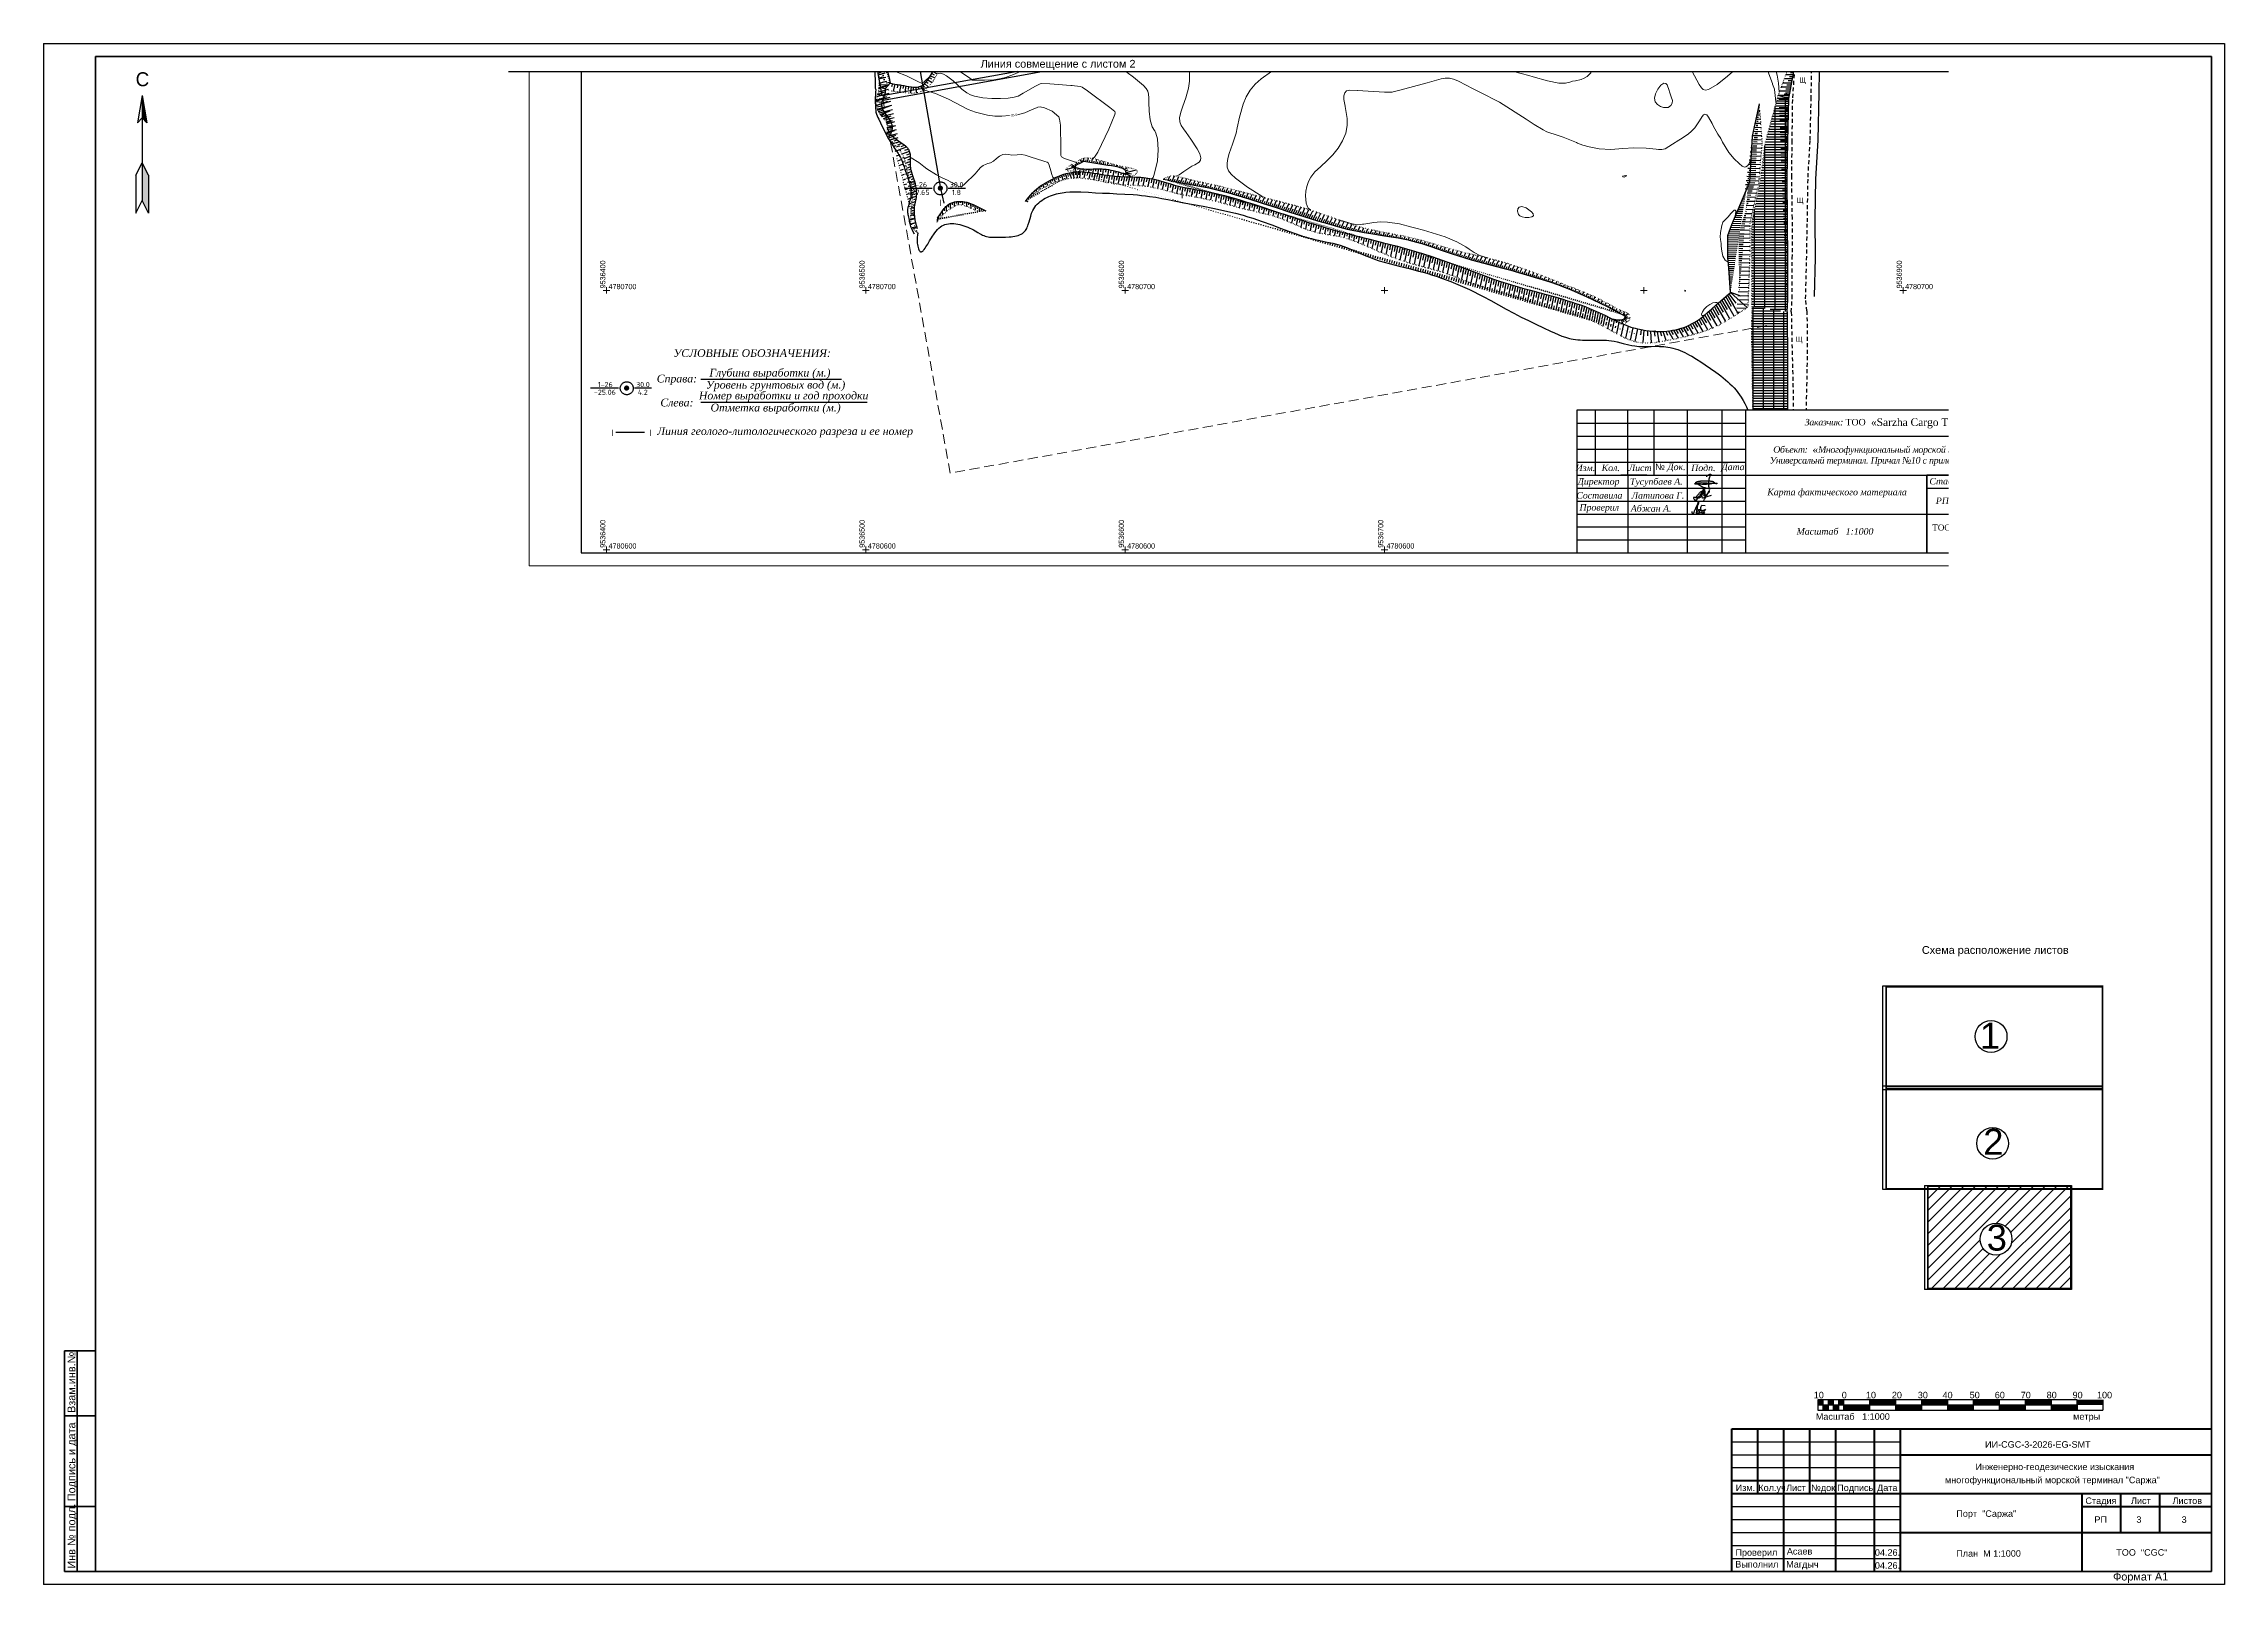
# Paper-space layout 'Лист3' of a CAD drawing. Header units: millimetres. Extents: x 4 to 845, y -5 to 589.
# The model-space entities are those that its viewports show. They can reach past a viewport. Long polylines and large blocks are cut down to what shows.
import ezdxf
from ezdxf.enums import TextEntityAlignment as Align

# ---------------------------------------------------------------- set-up
doc = ezdxf.new("R2010")
doc.units = ezdxf.units.MM
doc.header["$PDMODE"] = 32
doc.header["$PDSIZE"] = 0.5
for name, pattern in [('DASHED', [19.05, 12.7, -6.35]), ('Подошва насыпи (выемки)', [1, 0, 0.5, -0.5]), ('Штриховая 1 к 1.5', [2.5, 1.5, -1])]:
    doc.linetypes.add(name, pattern=pattern)
for name, color, linetype in [('04 05 26.Изолинии.Утолщённые', 7, 'Continuous'), ('Sarga.Изолинии.Утолщённые', 7, 'Continuous'), ('Сетка', 7, 'Continuous'), ('скважина', 7, 'Continuous'), ('Формат', 7, 'Continuous')]:
    doc.layers.add(name, color=color, linetype=linetype)
doc.layers.add('Berth line', color=5, linetype='Continuous', lineweight=50)
doc.layers.add('Рамка 1', color=3, linetype='Continuous', lineweight=50)
doc.layers.add('формат ВЭ', color=7, linetype='Continuous', plot=False)
doc.layers.get('формат ВЭ').off()
doc.styles.add('Arial_00010', font='arial.ttf', dxfattribs={"height": 0.2})
doc.styles.add('IndorSoft_Drafting_type_A_00CC0', font='', dxfattribs={"height": 0.2})
doc.styles.add('Roman', font='romans.shx')
doc.styles.add('style1', font='timesi.ttf', dxfattribs={"height": 0.8})
doc.styles.get('IndorSoft_Drafting_type_A_00CC0').set_extended_font_data('IndorSoft Drafting type A')
doc.dimstyles.get("Standard").update_dxf_attribs({"dimtxt": 0.18, "dimasz": 0.18, "dimexe": 0.18, "dimexo": 0.0625, "dimgap": 0.09, "dimtad": 0, "dimtih": 1, "dimtoh": 1, "dimdec": 4, "dimzin": 0, "dimdsep": 46, "dimtxsty": 'Standard', "dimcen": 0.09, "dimadec": 6, "dimazin": 0, "dimtfac": 1, "dimtdec": 4, "dimtofl": 0, "dimtmove": 0, "dimatfit": 3, "dimfxl": 1, "dimtolj": 1, "dimtzin": 0, "dimarcsym": 0})

psp = doc.layouts.new('Лист3')

# ---------------------------------------------------------------- texts
at = {"color": 7, "style": 'Arial_00010'}
psp.add_text('Линия совмещение с листом 2', height=3, dxfattribs=at).set_placement((365.32, 579.75))
at = {"color": 0, "linetype": 'ByBlock', "lineweight": 25, "style": 'Arial_00010'}
for s, height, p in [('Схема расположение листов ', 3, (728.32, 238.09)), ('1', 10.01, (750.67, 201.53)), ('2', 10.01, (752, 160.64)), ('3', 10.01, (753.32, 123.7))]:
    psp.add_text(s, height=height, rotation=359.99997, dxfattribs=at).set_placement(p)
at = {"layer": 'Формат', "color": 0, "lineweight": 25, "style": 'Arial_00010'}
for s, height, rotation, p in [('Взам.инв.№', 3, 90, (16.2, 61.08)), ('Подпись и дата', 3, 90, (16.2, 27.08)), ('Инв № подл.', 3, 90, (16.2, 1.08)), ('Порт  "Саржа"', 2.5, 359.99997, (741.61, 21.05)), ('РП', 2.5, 359.99997, (794.85, 18.75)), ('3', 2.5, 359.99997, (811.05, 18.75)), ('3', 2.5, 359.99997, (828.49, 18.75)), ('Проверил', 2.5, 359.99997, (656.43, 6.05)), ('Асаев', 2.5, 359.99997, (676.25, 6.51)), ('04.26.', 2.5, 359.99997, (710.2, 6.05)), ('ТОО  "CGC"', 2.5, 359.99997, (803.28, 6.08)), ('Выполнил', 2.5, 359.99997, (656.35, 1.51)), ('Магдыч', 2.5, 359.99997, (675.99, 1.51)), ('04.26.', 2.5, 359.99997, (710.2, 1.05)), ('План  М 1:1000', 2.5, 359.99997, (741.57, 5.69)), ('Формат А1', 3, 359.99997, (802.04, -3.49))]:
    psp.add_text(s, height=height, rotation=rotation, dxfattribs=at).set_placement(p)
at = {"layer": 'Формат', "style": 'Arial_00010'}
for s, p in [('10', (686.62, 66.75)), ('0', (697.41, 66.75)), ('10', (706.74, 66.75)), ('20', (716.74, 66.75)), ('30', (726.74, 66.75)), ('40', (736.29, 66.75)), ('50', (746.74, 66.75)), ('60', (756.43, 66.75)), ('70', (766.43, 66.75)), ('80', (776.43, 66.75)), ('90', (786.43, 66.75)), ('100', (795.84, 66.75)), ('Масштаб   1:1000', (687.41, 58.46)), ('метры', (786.67, 58.46))]:
    psp.add_text(s, height=2.5, dxfattribs=at).set_placement(p)
at = {"layer": 'Формат', "color": 0, "linetype": 'ByBlock', "lineweight": 25, "style": 'Arial_00010'}
for s, p in [('ИИ-CGC-3-2026-EG-SMT', (752.69, 47.71)), ('многофункциональный морской терминал "Саржа"', (737.23, 34.02)), ('Инженерно-геодезические изыскания ', (748.98, 39.07))]:
    psp.add_text(s, height=2.5, rotation=359.99997, dxfattribs=at).set_placement(p)
at = {"layer": 'Формат', "color": 7, "lineweight": 25, "style": 'Arial_00010'}
for s, p in [('Изм.', (656.52, 31.01)), ('Кол.уч', (665.25, 31.01)), ('Лист', (675.97, 31.01)), ('№док.', (685.61, 31.01)), ('Подпись', (695.66, 31.01)), ('Дата', (711.05, 31.01))]:
    psp.add_text(s, height=2.5, rotation=359.99997, dxfattribs=at).set_placement(p)
for s, p in [('Стадия', (791.39, 26.01)), ('Лист', (808.97, 26.01)), ('Листов', (824.97, 26.01))]:
    psp.add_text(s, height=2.5, dxfattribs=at).set_placement(p)

msp = doc.modelspace()

# ---------------------------------------------------------------- texts
at = {"color": 4, "lineweight": 30, "style": 'Roman'}
for s, p in [('III', (9536501.7167, 4780786.21167, -0.80542)), ('I', (9536528.8525, 4780731.78501, -0.80542)), ('I', (9536402.35881, 4780643.06082, -0.80542)), ('I', (9536416.96154, 4780643.06082, -0.80542))]:
    msp.add_text(s, height=2.5, dxfattribs=at).set_placement(p, align=Align.BOTTOM_CENTER)
at = {"style": 'Arial_00010'}
for p in [(9536861.25549, 4780779.52479, -0.0382), (9536860.31123, 4780733.08791, -0.0382), (9536859.95509, 4780679.57148, -0.0382)]:
    msp.add_text('Щ', height=2, dxfattribs=at).set_placement(p, align=Align.BOTTOM_CENTER)
at = {"color": 7, "char_height": 3, "attachment_point": 5, "style": 'style1'}
for s, insert, width in [('УСЛОВНЫЕ ОБОЗНАЧЕНИЯ:', (9536456.13221, 4780675.7954), 80.8080362), ('Справа:  ', (9536427.12747, 4780665.50448), 79.1953141), ('Уровень грунтовых вод (м.)  ', (9536465.18639, 4780663.1179), 79.1953141), ('Глубина выработки (м.)   ', (9536462.99728, 4780667.78007), 65.6170589), ('Слева:  ', (9536427.12747, 4780656.7193), 79.1953141), ('Номер выработки и год проходки', (9536468.29903, 4780658.99489), 65.6170589), ('Отметка выработки (м.)  ', (9536465.18639, 4780654.33272), 79.1953141), ('Линия геолого-литологического разреза и ее номер', (9536468.84497, 4780645.26276), 117.0918663)]:
    msp.add_mtext(s, dxfattribs=dict(at, insert=insert, width=width))
at = {"color": 2, "char_height": 2.5, "width": 120.0085512, "attachment_point": 5, "style": 'style1'}
for s, insert in [('\\A1;{\\T0.95;\\C256;Заказчик: \\fTimes New Roman|b0|i0|c204|p18;\\T1;ТОО \\A0;\\H1.16667x; «Sarzha Cargo Terminal\\A1;\\H0.85714x;»\\fTimes New Roman|b0|i1|c204|p18;\\T0.95;  }', (9536897.43046, 4780648.71485)), ('{\\fTimes New Roman|b0|i0|c204|p18;\\H0.93x;\\C256;ТОО «Caspian Geology Center»}', (9536934.29776, 4780608.18759))]:
    msp.add_mtext(s, dxfattribs=dict(at, insert=insert))
at = {"color": 0, "insert": (9536899.15111, 4780636.26313), "char_height": 2.5, "width": 120.0085512, "attachment_point": 5, "line_spacing_factor": 0.9, "style": 'style1'}
msp.add_mtext('\\A1;{\\T0.95;\\C256;Объект:  \\A0;\\fTimes New Roman|b0|i0|c204|p18;\\H1.16667x;\\T1;«\\A1;\\fTimes New Roman|b0|i1|c204|p18;\\H0.85714x;\\T0.95;Многофункциональный морской терминал "Саржа". Универсальнй терминал. Причал №10 с прилегающей площадкой»}', dxfattribs=at)
at = {"color": 0, "char_height": 2.5, "attachment_point": 5, "style": 'style1'}
for s, insert, width in [('Изм.{\\Ftxt|c204; }', (9536777.47366, 4780631.56214), 10.4131216), ('Кол.{\\Ftxt|c204; }', (9536787.24546, 4780631.56214), 11.8331486), ('Лист{\\Ftxt|c204; }', (9536798.55389, 4780631.56214), 10.4131216), ('{\\fArial|b0|i0|c204|p34;№ }Док.{\\Ftxt|c204; }', (9536810.24243, 4780631.56214), 12.1876795), ('Подп.{\\Ftxt|c204; }', (9536822.96492, 4780631.56214), 10.7681284), ('Дата{\\Ftxt|c204; }', (9536834.40027, 4780631.56214), 10.4530956), ('Директор{\\Ftxt|c204; }', (9536782.55705, 4780625.94607), 17.5313399), ('Тусупбаев А.', (9536804.82304, 4780625.89842), 24.9483745), ('Карта фактического материала', (9536874.52492, 4780621.83394), 52.7702796), ('Стадия{\\Ftxt|c204; }', (9536916.50481, 4780626.42021), 17.5327675), ('Составила{\\Ftxt|c204; }', (9536782.86866, 4780620.94607), 21.0923525), ('Проверил{\\Ftxt|c204; }', (9536782.81443, 4780615.94607), 19.5347961), ('Абжан А.{\\Ftxt|c204; }', (9536802.81989, 4780615.89842), 17.5313399), ('Латипова Г.{\\Ftxt|c204; }', (9536805.43569, 4780620.89842), 20.9650898), ('РП', (9536915.12529, 4780618.87099), 11.1264663), ('Масштаб   1:1000{\\Ftxt|c204; }', (9536873.74226, 4780607.05099), 37.4650159)]:
    msp.add_mtext(s, dxfattribs=dict(at, insert=insert, width=width))
at = {"layer": '04 05 26.Изолинии.Утолщённые', "color": 32, "true_color": 0xbc511d, "style": 'IndorSoft_Drafting_type_A_00CC0'}
msp.add_text('-26,0', height=0.9, rotation=4.98328939, dxfattribs=at).set_placement((9536556.89927, 4780767.49472, -26), align=Align.MIDDLE)
at = {"layer": 'Сетка', "style": 'IndorSoft_Drafting_type_A_00CC0'}
for s, p in [(' 9536400', (9536400.13037, 4780700)), (' 9536500', (9536500.13037, 4780700)), (' 9536600', (9536600.13037, 4780700)), (' 9536900', (9536900.13037, 4780700)), (' 9536400', (9536400.13037, 4780600)), (' 9536500', (9536500.13037, 4780600)), (' 9536600', (9536600.13037, 4780600)), (' 9536700', (9536700.13037, 4780600))]:
    msp.add_text(s, height=2, rotation=90, dxfattribs=at).set_placement(p, align=Align.BOTTOM_LEFT)
for s, p in [(' 4780700', (9536400, 4780699.86963)), (' 4780700', (9536500, 4780699.86963)), (' 4780700', (9536600, 4780699.86963)), (' 4780700', (9536900, 4780699.86963)), (' 4780600', (9536400, 4780599.86963)), (' 4780600', (9536500, 4780599.86963)), (' 4780600', (9536600, 4780599.86963)), (' 4780600', (9536700, 4780599.86963))]:
    msp.add_text(s, height=2, dxfattribs=at).set_placement(p, align=Align.BOTTOM_LEFT)
at = {"layer": 'скважина', "color": 6, "linetype": 'Continuous', "lineweight": 30, "style": 'Roman'}
for s, p in [('-24.73', (9536511.64951, 4780785.93157, -0.80542)), ('4.6', (9536526.25281, 4780785.93157, -0.80542)), ('5-26', (9536520.47153, 4780739.14993, -0.80542)), ('30.0', (9536535.0072, 4780739.14993, -0.80542)), ('-27.65', (9536520.32596, 4780736.17335, -0.80542)), ('1.8', (9536534.92926, 4780736.17335, -0.80542)), ('1-26', (9536399.48876, 4780662.08168, -0.80542)), ('30.0', (9536414.02442, 4780662.08168, -0.80542)), ('-25.06', (9536399.34319, 4780659.1051, -0.80542)), ('4.2', (9536413.94649, 4780659.1051, -0.80542))]:
    msp.add_text(s, height=2, dxfattribs=at).set_placement(p, align=Align.BOTTOM_CENTER)

# ---------------------------------------------------------------- blocks, each defined once
blk = doc.blocks.new('Север')
for points in [[(0, 0), (0, -8.64), (1.78, -10.49)], [(2.45, -45.34), (2.45, -30.76), (0, -25.92), (0, -40.5)]]:
    blk.add_hatch(color=0).paths.add_polyline_path(points)
at = {"color": 0}
for p, q in [((0, 0), (-1.78, -10.49)), ((0, 0), (0, -40.5)), ((0, 0), (0, -40.5)), ((0, 0), (1.78, -10.49)), ((-1.78, -10.49), (0, -8.64)), ((1.78, -10.49), (0, -8.64)), ((-2.45, -30.76), (0, -25.92)), ((-2.45, -30.76), (-2.45, -45.34)), ((2.45, -30.76), (0, -25.92)), ((2.45, -30.76), (2.45, -45.34)), ((-2.45, -45.34), (0, -40.5)), ((2.45, -45.34), (0, -40.5))]:
    blk.add_line(p, q, dxfattribs=at)
blk.add_text('С', height=5.4).set_placement((-2.54, 3.58))
blk = doc.blocks.new('*D39')
at = {"color": 0, "lineweight": -2}
for p, q in [((9536474.67, 4780950.44), (9536552.17, 4780964.42)), ((9536552.02, 4780964.21), (9536567.93, 4780875.99)), ((9536583.91, 4780787.42), (9536568, 4780875.63)), ((9536506.62, 4780773.3), (9536584.11, 4780787.27))]:
    blk.add_line(p, q, dxfattribs=at)
at = {"color": 0}
for points in [[(9536552.05, 4780964.21), (9536551.99, 4780964.2), (9536551.99, 4780964.39)], [(9536583.94, 4780787.43), (9536583.88, 4780787.41), (9536583.94, 4780787.24)]]:
    blk.add_solid(points, dxfattribs=at)
at = {"layer": 'Defpoints', "color": 0}
for p in [(9536474.61, 4780950.43), (9536583.94, 4780787.24), (9536506.56, 4780773.29)]:
    blk.add_point(p, dxfattribs=at)
at = {"color": 0, "insert": (9536567.96, 4780875.81), "char_height": 0.18, "attachment_point": 5}
blk.add_mtext('\\A1;180.0000', dxfattribs=at)

# ---------------------------------------------------------------- dimensions: what is measured, and where the dimension line sits
at = {"color": 7}
dim = msp.add_aligned_dim(p1=(9536474.61232, 4780950.42992), p2=(9536506.56022, 4780773.2878), distance=78.62587, dimstyle='Standard', dxfattribs=at)
dim.commit()
dim.dimension.update_dxf_attribs({"geometry": '*D39', "text_midpoint": (9536567.96379, 4780875.81404)})

# ---------------------------------------------------------------- hatches: boundary and pattern name
h = msp.add_hatch()
h.set_pattern_fill('LINE', color=256, scale=0.25, angle=15)
edge = h.paths.add_edge_path()
edge.add_spline(control_points=[(9536480.96331, 4780913.15995), (9536481.64859, 4780909.97566), (9536483.05255, 4780903.45192), (9536486.31222, 4780893.87018), (9536488.17168, 4780885.87951), (9536488.53502, 4780879.54294), (9536487.17587, 4780874.56502), (9536489.24556, 4780866.87615), (9536494.31066, 4780861.63958), (9536495.36953, 4780855.07826), (9536492.69768, 4780849.157), (9536494.6583, 4780839.7452), (9536494.99791, 4780831.05494), (9536496.76084, 4780823.90978), (9536501.01339, 4780821.74859), (9536505.97128, 4780819.90868), (9536505.33385, 4780809.79427), (9536504.46532, 4780799.92123), (9536507.55308, 4780788.45018), (9536508.79206, 4780782.66288), (9536509.37813, 4780779.92531)], knot_values=[0, 0, 0, 0, 9.762539053, 20.000742092, 30.337143378, 34.288849561, 38.896341426, 45.541362616, 57.053466874, 59.819321843, 64.909116031, 75.749456811, 87.303837152, 92.020899366, 96.252085366, 101.191292714, 105.981241943, 123.183363722, 132.569221326, 140.994334199, 140.994334199, 140.994334199, 140.994334199], degree=3, periodic=0)
edge.add_spline(control_points=[(9536479.44285, 4780911.93914), (9536479.73921, 4780910.75475), (9536480.60001, 4780907.31459), (9536481.87726, 4780904.00339), (9536482.71478, 4780901.83218)], knot_values=[0, 0, 0, 0, 3.660234482, 10.631457713, 10.631457713, 10.631457713, 10.631457713], degree=3, periodic=0)
h = msp.add_hatch()
h.set_pattern_fill('LINE', color=256, scale=0.5, angle=15)
edge = h.paths.add_edge_path()
edge.add_spline(control_points=[(9536480.96331, 4780913.15995), (9536481.64859, 4780909.97566), (9536483.05255, 4780903.45192), (9536486.31222, 4780893.87018), (9536488.17168, 4780885.87951), (9536488.53502, 4780879.54294), (9536487.17587, 4780874.56502), (9536489.24556, 4780866.87615), (9536494.31066, 4780861.63958), (9536495.36953, 4780855.07826), (9536492.69768, 4780849.157), (9536494.6583, 4780839.7452), (9536494.99791, 4780831.05494), (9536496.76084, 4780823.90978), (9536501.01339, 4780821.74859), (9536505.97128, 4780819.90868), (9536505.33385, 4780809.79427), (9536504.46532, 4780799.92123), (9536507.55308, 4780788.45018), (9536508.79206, 4780782.66288), (9536509.37813, 4780779.92531)], knot_values=[0, 0, 0, 0, 9.762539053, 20.000742092, 30.337143378, 34.288849561, 38.896341426, 45.541362616, 57.053466874, 59.819321843, 64.909116031, 75.749456811, 87.303837152, 92.020899366, 96.252085366, 101.191292714, 105.981241943, 123.183363722, 132.569221326, 140.994334199, 140.994334199, 140.994334199, 140.994334199], degree=3, periodic=0)
edge.add_spline(control_points=[(9536481.80701, 4780901.79127), (9536481.91023, 4780901.59343), (9536483.07757, 4780899.35576), (9536483.97732, 4780893.32541), (9536486.35854, 4780884.75068), (9536485.8487, 4780876.4169), (9536486.58525, 4780869.36641), (9536488.42967, 4780865.86994), (9536489.45589, 4780863.92452)], knot_values=[0, 0, 0, 0, 0.668699239, 7.563193664, 17.972653216, 27.236813652, 32.442242994, 38.971171382, 38.971171382, 38.971171382, 38.971171382], degree=3, periodic=0)
h = msp.add_hatch()
h.set_pattern_fill('LINE', color=256, scale=0.25, angle=15)
edge = h.paths.add_edge_path()
edge.add_spline(control_points=[(9536480.96331, 4780913.15995), (9536481.64859, 4780909.97566), (9536483.05255, 4780903.45192), (9536486.31222, 4780893.87018), (9536488.17168, 4780885.87951), (9536488.53502, 4780879.54294), (9536487.17587, 4780874.56502), (9536489.24556, 4780866.87615), (9536494.31066, 4780861.63958), (9536495.36953, 4780855.07826), (9536492.69768, 4780849.157), (9536494.6583, 4780839.7452), (9536494.99791, 4780831.05494), (9536496.76084, 4780823.90978), (9536501.01339, 4780821.74859), (9536505.97128, 4780819.90868), (9536505.33385, 4780809.79427), (9536504.46532, 4780799.92123), (9536507.55308, 4780788.45018), (9536508.79206, 4780782.66288), (9536509.37813, 4780779.92531)], knot_values=[0, 0, 0, 0, 9.762539053, 20.000742092, 30.337143378, 34.288849561, 38.896341426, 45.541362616, 57.053466874, 59.819321843, 64.909116031, 75.749456811, 87.303837152, 92.020899366, 96.252085366, 101.191292714, 105.981241943, 123.183363722, 132.569221326, 140.994334199, 140.994334199, 140.994334199, 140.994334199], degree=3, periodic=0)
edge.add_spline(control_points=[(9536482.99764, 4780901.5048), (9536483.43709, 4780899.91007), (9536484.6064, 4780895.66676), (9536486.25108, 4780889.43627), (9536487.33876, 4780883.01403), (9536487.16701, 4780878.52636), (9536486.89978, 4780875.12681), (9536486.9613, 4780872.3361), (9536488.11216, 4780868.59363), (9536489.56248, 4780866.09205), (9536490.48898, 4780864.49396)], knot_values=[0, 0, 0, 0, 4.962121667, 13.203349287, 19.341610445, 24.404382153, 26.617748185, 29.585021644, 32.7100201, 38.237474902, 38.237474902, 38.237474902, 38.237474902], degree=3, periodic=0)
h = msp.add_hatch()
h.set_pattern_fill('LINE', color=256, scale=0.25, angle=15)
edge = h.paths.add_edge_path()
edge.add_spline(control_points=[(9536480.96331, 4780913.15995), (9536481.64859, 4780909.97566), (9536483.05255, 4780903.45192), (9536486.31222, 4780893.87018), (9536488.17168, 4780885.87951), (9536488.53502, 4780879.54294), (9536487.17587, 4780874.56502), (9536489.24556, 4780866.87615), (9536494.31066, 4780861.63958), (9536495.36953, 4780855.07826), (9536492.69768, 4780849.157), (9536494.6583, 4780839.7452), (9536494.99791, 4780831.05494), (9536496.76084, 4780823.90978), (9536501.01339, 4780821.74859), (9536505.97128, 4780819.90868), (9536505.33385, 4780809.79427), (9536504.46532, 4780799.92123), (9536507.55308, 4780788.45018), (9536508.79206, 4780782.66288), (9536509.37813, 4780779.92531)], knot_values=[0, 0, 0, 0, 9.762539053, 20.000742092, 30.337143378, 34.288849561, 38.896341426, 45.541362616, 57.053466874, 59.819321843, 64.909116031, 75.749456811, 87.303837152, 92.020899366, 96.252085366, 101.191292714, 105.981241943, 123.183363722, 132.569221326, 140.994334199, 140.994334199, 140.994334199, 140.994334199], degree=3, periodic=0)
edge.add_spline(control_points=[(9536492.68023, 4780848.50774), (9536492.73076, 4780847.20039), (9536492.85446, 4780843.99945), (9536493.36623, 4780839.48059), (9536493.6815, 4780834.61785), (9536494.45761, 4780829.87436), (9536495.34753, 4780826.53678), (9536495.81623, 4780824.77897)], knot_values=[0, 0, 0, 0, 3.923882958, 9.607293377, 13.635096166, 18.538213766, 23.993906501, 23.993906501, 23.993906501, 23.993906501], degree=3, periodic=0)
h = msp.add_hatch()
h.set_pattern_fill('LINE', color=256, scale=0.5, angle=15)
edge = h.paths.add_edge_path()
edge.add_spline(control_points=[(9536480.96331, 4780913.15995), (9536481.64859, 4780909.97566), (9536483.05255, 4780903.45192), (9536486.31222, 4780893.87018), (9536488.17168, 4780885.87951), (9536488.53502, 4780879.54294), (9536487.17587, 4780874.56502), (9536489.24556, 4780866.87615), (9536494.31066, 4780861.63958), (9536495.36953, 4780855.07826), (9536492.69768, 4780849.157), (9536494.6583, 4780839.7452), (9536494.99791, 4780831.05494), (9536496.76084, 4780823.90978), (9536501.01339, 4780821.74859), (9536505.97128, 4780819.90868), (9536505.33385, 4780809.79427), (9536504.46532, 4780799.92123), (9536507.55308, 4780788.45018), (9536508.79206, 4780782.66288), (9536509.37813, 4780779.92531)], knot_values=[0, 0, 0, 0, 9.762539053, 20.000742092, 30.337143378, 34.288849561, 38.896341426, 45.541362616, 57.053466874, 59.819321843, 64.909116031, 75.749456811, 87.303837152, 92.020899366, 96.252085366, 101.191292714, 105.981241943, 123.183363722, 132.569221326, 140.994334199, 140.994334199, 140.994334199, 140.994334199], degree=3, periodic=0)
edge.add_spline(control_points=[(9536495.27096, 4780823.31897), (9536495.27182, 4780823.31841), (9536497.41294, 4780821.9092), (9536504.36832, 4780817.59533), (9536502.58776, 4780814.22783), (9536502.81325, 4780802.40257), (9536502.91026, 4780797.31476)], knot_values=[701.227300786, 701.227300786, 701.227300786, 701.227300786, 701.236055474, 723.143966716, 740.1804359, 753.045599627, 753.045599627, 753.045599627, 753.045599627], degree=3, periodic=0)
h = msp.add_hatch()
h.set_pattern_fill('LINE', color=256, scale=0.25, angle=15)
edge = h.paths.add_edge_path()
edge.add_spline(control_points=[(9536480.96331, 4780913.15995), (9536481.64859, 4780909.97566), (9536483.05255, 4780903.45192), (9536486.31222, 4780893.87018), (9536488.17168, 4780885.87951), (9536488.53502, 4780879.54294), (9536487.17587, 4780874.56502), (9536489.24556, 4780866.87615), (9536494.31066, 4780861.63958), (9536495.36953, 4780855.07826), (9536492.69768, 4780849.157), (9536494.6583, 4780839.7452), (9536494.99791, 4780831.05494), (9536496.76084, 4780823.90978), (9536501.01339, 4780821.74859), (9536505.97128, 4780819.90868), (9536505.33385, 4780809.79427), (9536504.46532, 4780799.92123), (9536507.55308, 4780788.45018), (9536508.79206, 4780782.66288), (9536509.37813, 4780779.92531)], knot_values=[0, 0, 0, 0, 9.762539053, 20.000742092, 30.337143378, 34.288849561, 38.896341426, 45.541362616, 57.053466874, 59.819321843, 64.909116031, 75.749456811, 87.303837152, 92.020899366, 96.252085366, 101.191292714, 105.981241943, 123.183363722, 132.569221326, 140.994334199, 140.994334199, 140.994334199, 140.994334199], degree=3, periodic=0)
edge.add_spline(control_points=[(9536495.95513, 4780824.52146), (9536496.33589, 4780823.99833), (9536497.25429, 4780822.73653), (9536499.82286, 4780821.50192), (9536502.16737, 4780820.26923), (9536503.85885, 4780818.62718), (9536504.5082, 4780816.81165), (9536504.28033, 4780814.0057), (9536504.03111, 4780810.11591), (9536503.85935, 4780805.3913), (9536503.9052, 4780801.10805), (9536504.0892, 4780798.52169), (9536504.16009, 4780797.52521)], knot_values=[0, 0, 0, 0, 1.916155119, 4.621810974, 8.341723757, 9.879640382, 11.562065345, 13.918280115, 18.234047327, 23.301319581, 28.082224845, 31.078716618, 31.078716618, 31.078716618, 31.078716618], degree=3, periodic=0)
h = msp.add_hatch()
h.set_pattern_fill('LINE', color=256, scale=0.5, angle=15)
edge = h.paths.add_edge_path()
edge.add_spline(control_points=[(9536480.96331, 4780913.15995), (9536481.64859, 4780909.97566), (9536483.05255, 4780903.45192), (9536486.31222, 4780893.87018), (9536488.17168, 4780885.87951), (9536488.53502, 4780879.54294), (9536487.17587, 4780874.56502), (9536489.24556, 4780866.87615), (9536494.31066, 4780861.63958), (9536495.36953, 4780855.07826), (9536492.69768, 4780849.157), (9536494.6583, 4780839.7452), (9536494.99791, 4780831.05494), (9536496.76084, 4780823.90978), (9536501.01339, 4780821.74859), (9536505.97128, 4780819.90868), (9536505.33385, 4780809.79427), (9536504.46532, 4780799.92123), (9536507.55308, 4780788.45018), (9536508.79206, 4780782.66288), (9536509.37813, 4780779.92531)], knot_values=[0, 0, 0, 0, 9.762539053, 20.000742092, 30.337143378, 34.288849561, 38.896341426, 45.541362616, 57.053466874, 59.819321843, 64.909116031, 75.749456811, 87.303837152, 92.020899366, 96.252085366, 101.191292714, 105.981241943, 123.183363722, 132.569221326, 140.994334199, 140.994334199, 140.994334199, 140.994334199], degree=3, periodic=0)
edge.add_spline(control_points=[(9536502.9198, 4780797.27876), (9536503.16102, 4780795.48211), (9536503.66881, 4780791.70007), (9536504.65886, 4780785.02205), (9536505.5727, 4780778.6442), (9536503.57351, 4780772.86945), (9536504.59076, 4780767.87462), (9536508.98148, 4780764.7044), (9536507.31104, 4780759.48252), (9536511.57958, 4780756.03438), (9536514.88107, 4780751.95196), (9536515.62952, 4780746.7022), (9536517.39843, 4780741.84497), (9536518.02545, 4780736.14666), (9536517.4962, 4780730.55102), (9536516.70706, 4780724.92312), (9536519.11225, 4780722.88218), (9536520.02075, 4780722.11126)], knot_values=[0, 0, 0, 0, 5.431344113, 11.433239761, 20.390654311, 24.137284468, 29.528398815, 34.535041067, 38.253337906, 43.518535206, 49.086449711, 53.976359873, 58.984006111, 64.654382614, 70.814393492, 76.426379153, 79.832940699, 79.832940699, 79.832940699, 79.832940699], degree=3, periodic=0)
h = msp.add_hatch()
h.set_pattern_fill('LINE', color=256, scale=0.25, angle=15)
edge = h.paths.add_edge_path()
edge.add_spline(control_points=[(9536504.27418, 4780797.23038), (9536504.59481, 4780794.78021), (9536505.28113, 4780789.53544), (9536506.4729, 4780783.84969), (9536507.16439, 4780780.58745), (9536507.27167, 4780780.08137)], knot_values=[0, 0, 0, 0, 7.410804632, 15.863343006, 17.415357389, 17.415357389, 17.415357389, 17.415357389], degree=3, periodic=0)
edge.add_spline(control_points=[(9536480.96331, 4780913.15995), (9536481.64859, 4780909.97566), (9536483.05255, 4780903.45192), (9536486.31222, 4780893.87018), (9536488.17168, 4780885.87951), (9536488.53502, 4780879.54294), (9536487.17587, 4780874.56502), (9536489.24556, 4780866.87615), (9536494.31066, 4780861.63958), (9536495.36953, 4780855.07826), (9536492.69768, 4780849.157), (9536494.6583, 4780839.7452), (9536494.99791, 4780831.05494), (9536496.76084, 4780823.90978), (9536501.01339, 4780821.74859), (9536505.97128, 4780819.90868), (9536505.33385, 4780809.79427), (9536504.46532, 4780799.92123), (9536507.55308, 4780788.45018), (9536508.79206, 4780782.66288), (9536509.37813, 4780779.92531)], knot_values=[0, 0, 0, 0, 9.762539053, 20.000742092, 30.337143378, 34.288849561, 38.896341426, 45.541362616, 57.053466874, 59.819321843, 64.909116031, 75.749456811, 87.303837152, 92.020899366, 96.252085366, 101.191292714, 105.981241943, 123.183363722, 132.569221326, 140.994334199, 140.994334199, 140.994334199, 140.994334199], degree=3, periodic=0)
h = msp.add_hatch()
h.set_pattern_fill('LINE', color=256, scale=0.5)
edge = h.paths.add_edge_path()
edge.add_line((9536855.2709, 4780691.7251), (9536855.4848, 4780696.3253))
edge.add_line((9536855.4848, 4780696.3253), (9536855.5006, 4780712.0368))
edge.add_line((9536855.5006, 4780712.0368), (9536855.4427, 4780726.6135))
edge.add_line((9536855.4427, 4780726.6135), (9536855.2911, 4780743.2456))
edge.add_line((9536855.2911, 4780743.2456), (9536855.5681, 4780757.4496))
edge.add_line((9536855.5681, 4780757.4496), (9536855.8941, 4780773.9966))
edge.add_line((9536855.8941, 4780773.9966), (9536858.3842, 4780786.8924))
edge.add_line((9536858.3842, 4780786.8924), (9536858.6269, 4780791.2927))
edge.add_line((9536858.6269, 4780791.2927), (9536858.4697, 4780799.0299))
edge.add_line((9536846.2963, 4780803.0497), (9536850.6791, 4780800.4746))
edge.add_line((9536850.6791, 4780800.4746), (9536855.91171, 4780798.27199))
edge.add_line((9536855.91171, 4780798.27199), (9536856.79162, 4780793.40395))
edge.add_line((9536856.79162, 4780793.40395), (9536856.11981, 4780786.80703))
edge.add_line((9536856.11981, 4780786.80703), (9536852.02973, 4780775.81311))
h = msp.add_hatch()
h.set_pattern_fill('LINE', scale=0.6, angle=20)
h.set_pattern_definition([(20, (9535913.4705, 4780079.9442), (-0.6515484, 1.7901144), [])])
edge = h.paths.add_edge_path()
edge.add_spline(control_points=[(9536509.58971, 4780760.04461), (9536509.75415, 4780759.8841), (9536510.77049, 4780758.89209), (9536512.74713, 4780757.37307), (9536516.9004, 4780755.17378), (9536517.24303, 4780750.94149), (9536516.82287, 4780747.22194), (9536518.91878, 4780742.21173), (9536519.92053, 4780736.94815), (9536517.99633, 4780730.66861), (9536518.9658, 4780726.84363), (9536519.73216, 4780723.81999)], knot_values=[38.289199735, 38.289199735, 38.289199735, 38.289199735, 39.330830487, 44.727119287, 56.394584676, 62.91025258, 68.788450428, 78.770408812, 94.791241327, 99.584273214, 117.669337421, 117.669337421, 117.669337421, 117.669337421], degree=3, periodic=0)
edge.add_spline(control_points=[(9536502.9198, 4780797.27876), (9536503.16102, 4780795.48211), (9536503.66881, 4780791.70007), (9536504.65886, 4780785.02205), (9536505.5727, 4780778.6442), (9536503.57351, 4780772.86945), (9536504.59076, 4780767.87462), (9536508.98148, 4780764.7044), (9536507.31104, 4780759.48252), (9536511.57958, 4780756.03438), (9536514.88107, 4780751.95196), (9536515.62952, 4780746.7022), (9536517.39843, 4780741.84497), (9536518.02545, 4780736.14666), (9536517.4962, 4780730.55102), (9536516.70706, 4780724.92312), (9536519.11225, 4780722.88218), (9536520.02075, 4780722.11126)], knot_values=[0, 0, 0, 0, 5.431344113, 11.433239761, 20.390654311, 24.137284468, 29.528398815, 34.535041067, 38.253337906, 43.518535206, 49.086449711, 53.976359873, 58.984006111, 64.654382614, 70.814393492, 76.426379153, 79.832940699, 79.832940699, 79.832940699, 79.832940699], degree=3, periodic=0)
h = msp.add_hatch()
h.set_pattern_fill('LINE', color=256, scale=0.25)
edge = h.paths.add_edge_path()
edge.add_spline(control_points=[(9536857.21259, 4780797.86314), (9536857.34437, 4780796.5566), (9536857.64956, 4780793.53085), (9536857.54449, 4780789.20759), (9536856.95171, 4780784.84718), (9536855.84685, 4780781.51131), (9536855.04985, 4780778.76988), (9536854.75216, 4780777.32984), (9536854.62627, 4780776.72082)], knot_values=[0, 0, 0, 0, 3.93700322, 9.117530595, 12.936032429, 17.088111568, 19.632905863, 21.497875561, 21.497875561, 21.497875561, 21.497875561], degree=3, periodic=0)
edge.add_line((9536855.2709, 4780691.7251), (9536855.4848, 4780696.3253))
edge.add_line((9536855.4848, 4780696.3253), (9536855.5006, 4780712.0368))
edge.add_line((9536855.5006, 4780712.0368), (9536855.4427, 4780726.6135))
edge.add_line((9536855.4427, 4780726.6135), (9536855.2911, 4780743.2456))
edge.add_line((9536855.2911, 4780743.2456), (9536855.5681, 4780757.4496))
edge.add_line((9536855.5681, 4780757.4496), (9536855.8941, 4780773.9966))
edge.add_line((9536855.8941, 4780773.9966), (9536858.3842, 4780786.8924))
edge.add_line((9536858.3842, 4780786.8924), (9536858.6269, 4780791.2927))
edge.add_line((9536858.6269, 4780791.2927), (9536858.4697, 4780799.0299))
h = msp.add_hatch()
h.set_pattern_fill('GRATE', color=256, scale=1.25)
h.paths.add_polyline_path([(9536855.8941, 4780773.9966), (9536855.5681, 4780757.4496), (9536855.2911, 4780743.2456), (9536855.4427, 4780726.6135), (9536855.5006, 4780712.0368), (9536855.4848, 4780696.3253), (9536855.2709, 4780691.7251), (9536841.6494, 4780693.8601), (9536841.67, 4780712.3848), (9536841.737, 4780726.53221), (9536844.81494, 4780741.29957), (9536846.81936, 4780756.687), (9536851.8029, 4780774.97168)])
h = msp.add_hatch()
h.set_pattern_fill('LINE', color=256, scale=0.5, angle=358)
edge = h.paths.add_edge_path()
edge.add_line((9536833.39068, 4780699.19865), (9536832.8075, 4780708.5665))
edge.add_line((9536832.8075, 4780708.5665), (9536832.3474, 4780712.7279))
edge.add_line((9536832.3474, 4780712.7279), (9536832.4395, 4780721.1115))
edge.add_line((9536832.4395, 4780721.1115), (9536833.9078, 4780725.3532))
edge.add_line((9536833.9078, 4780725.3532), (9536840.9556, 4780741.8106))
edge.add_line((9536840.9556, 4780741.8106), (9536841.903, 4780759.4105))
edge.add_line((9536835.5855, 4780690.5497), (9536839.9097, 4780693.4236))
edge.add_line((9536839.9097, 4780693.4236), (9536840.2398, 4780694.0128))
edge.add_line((9536840.2398, 4780694.0128), (9536840.9437, 4780711.8771))
edge.add_line((9536840.9437, 4780711.8771), (9536841.0747, 4780726.5221))
edge.add_line((9536841.0747, 4780726.5221), (9536844.3547, 4780741.3861))
edge.add_line((9536844.3547, 4780741.3861), (9536845.7338, 4780756.7876))
edge.add_line((9536845.7338, 4780756.7876), (9536844.5627, 4780771.9305))
edge.add_line((9536841.903, 4780759.4105), (9536844.5627, 4780771.9305))
h = msp.add_hatch()
h.set_pattern_fill('LINE', color=256, scale=0.25, angle=358)
edge = h.paths.add_edge_path()
edge.add_line((9536833.39068, 4780699.19865), (9536832.8075, 4780708.5665))
edge.add_line((9536832.8075, 4780708.5665), (9536832.3474, 4780712.7279))
edge.add_line((9536832.3474, 4780712.7279), (9536832.4395, 4780721.1115))
edge.add_line((9536832.4395, 4780721.1115), (9536833.9078, 4780725.3532))
edge.add_line((9536833.9078, 4780725.3532), (9536840.9556, 4780741.8106))
edge.add_line((9536840.9556, 4780741.8106), (9536841.903, 4780759.4105))
edge.add_spline(control_points=[(9536844.52025, 4780771.13746), (9536844.30181, 4780768.45084), (9536843.94746, 4780764.09267), (9536843.83846, 4780756.72744), (9536843.01219, 4780749.72196), (9536843.44387, 4780742.84365), (9536841.22108, 4780736.7993), (9536839.15498, 4780730.44418), (9536836.71206, 4780722.85552), (9536836.52251, 4780713.75172), (9536836.88305, 4780706.06735), (9536836.80394, 4780700.9108), (9536836.7822, 4780699.49415)], knot_values=[0, 0, 0, 0, 8.085359455, 13.115913215, 22.070919152, 29.291308278, 33.395639269, 41.207180891, 49.449216068, 57.105209257, 68.3221067, 72.571005313, 72.571005313, 72.571005313, 72.571005313], degree=3, periodic=0)
edge.add_line((9536841.903, 4780759.4105), (9536844.5627, 4780771.9305))
h = msp.add_hatch()
h.set_pattern_fill('LINE', scale=0.3, angle=20)
h.set_pattern_definition([(20, (9535913.4705, 4780079.9442), (-0.3257742, 0.8950572), [])])
edge = h.paths.add_edge_path()
edge.add_spline(control_points=[(9536509.58971, 4780760.04461), (9536509.75415, 4780759.8841), (9536510.77049, 4780758.89209), (9536512.74713, 4780757.37307), (9536516.9004, 4780755.17378), (9536517.24303, 4780750.94149), (9536516.82287, 4780747.22194), (9536518.91878, 4780742.21173), (9536519.92053, 4780736.94815), (9536517.99633, 4780730.66861), (9536518.9658, 4780726.84363), (9536519.73216, 4780723.81999)], knot_values=[38.289199735, 38.289199735, 38.289199735, 38.289199735, 39.330830487, 44.727119287, 56.394584676, 62.91025258, 68.788450428, 78.770408812, 94.791241327, 99.584273214, 117.669337421, 117.669337421, 117.669337421, 117.669337421], degree=3, periodic=0)
edge.add_spline(control_points=[(9536509.8071, 4780758.66585), (9536510.59888, 4780757.92103), (9536512.25377, 4780756.36429), (9536515.05547, 4780754.64912), (9536516.21057, 4780751.28464), (9536516.15262, 4780747.92457), (9536517.27395, 4780744.0656), (9536518.38499, 4780740.30934), (9536518.59501, 4780736.56846), (9536518.35218, 4780732.88237), (9536517.47305, 4780729.42733), (9536518.55022, 4780726.24635), (9536518.9589, 4780724.50702), (9536519.13846, 4780723.74281)], knot_values=[0, 0, 0, 0, 6.555530893, 13.701572567, 18.859990027, 26.968446777, 33.790257647, 42.799616616, 50.435511353, 56.070097873, 65.046107966, 71.074213064, 75.798430566, 75.798430566, 75.798430566, 75.798430566], degree=3, periodic=0)
h = msp.add_hatch()
h.set_pattern_fill('LINE', scale=0.25, angle=110)
h.set_pattern_definition([(110, (9535913.4705, 4780079.9442), (-0.745881, -0.2714785), [])])
edge = h.paths.add_edge_path()
edge.add_spline(control_points=[(9536561.59879, 4780734.25542), (9536562.44489, 4780735.4232), (9536564.90458, 4780738.81803), (9536571.55957, 4780743.04953), (9536577.67628, 4780745.49608), (9536581.22087, 4780745.74028)], knot_values=[0, 0, 0, 0, 8.598597453, 24.996724051, 46.618854191, 46.618854191, 46.618854191, 46.618854191], degree=3, periodic=0)
edge.add_spline(control_points=[(9536563.26569, 4780735.86385), (9536563.99323, 4780736.64673), (9536565.75047, 4780738.53765), (9536568.95619, 4780740.52519), (9536573.09517, 4780742.57176), (9536576.38568, 4780743.74961), (9536578.64141, 4780744.2592), (9536578.98631, 4780744.33712)], knot_values=[0, 0, 0, 0, 6.392290558, 15.439412202, 22.38096603, 34.135021656, 36.256631189, 36.256631189, 36.256631189, 36.256631189], degree=3, periodic=0)
h = msp.add_hatch()
h.set_pattern_fill('LINE', scale=0.3, angle=78)
h.set_pattern_definition([(78, (9535913.4705, 4780079.9442), (-0.9316856, 0.1980359), [])])
edge = h.paths.add_edge_path()
edge.add_spline(control_points=[(9536581.2323, 4780745.74107), (9536584.71842, 4780745.9788), (9536591.15166, 4780744.3978), (9536600.00761, 4780743.60646), (9536609.84375, 4780743.84188), (9536619.39049, 4780740.0187), (9536634.39988, 4780737.9313), (9536652.30551, 4780732.52019), (9536671.57706, 4780725.64616), (9536691.15217, 4780720.40319), (9536708.6724, 4780716.28286), (9536727.04039, 4780710.0875), (9536745.95489, 4780702.50555), (9536765.25725, 4780697.89017), (9536781.28868, 4780692.5824), (9536790.68434, 4780687.23348), (9536796.12166, 4780685.47077), (9536798.34698, 4780684.97886)], knot_values=[46.642095964, 46.642095964, 46.642095964, 46.642095964, 67.906708504, 85.17940569, 100.272780209, 126.357153451, 145.665134785, 191.084256704, 238.145809381, 268.475023751, 312.603097435, 346.066460946, 384.69482155, 434.674328253, 465.030340904, 485.596955974, 499.218493462, 499.218493462, 499.218493462, 499.218493462], degree=3, periodic=0)
edge.add_spline(control_points=[(9536584.17583, 4780744.53808), (9536586.76606, 4780744.12585), (9536591.77337, 4780743.32894), (9536599.40343, 4780741.89679), (9536606.84777, 4780742.31188), (9536614.81162, 4780740.39267), (9536623.10885, 4780737.96163), (9536633.37097, 4780736.55884), (9536643.44221, 4780733.32071), (9536653.5428, 4780730.85774), (9536662.62837, 4780728.09658), (9536670.27199, 4780724.81844), (9536678.73888, 4780722.66031), (9536688.06004, 4780720.46769), (9536698.12477, 4780716.91245), (9536710.73882, 4780712.70622), (9536725.41343, 4780708.74297), (9536742.54242, 4780701.73808), (9536759.27234, 4780696.94492), (9536774.21175, 4780693.18173), (9536786.1183, 4780687.85315), (9536793.57827, 4780683.77216), (9536798.14852, 4780682.89103), (9536798.45083, 4780682.83275)], knot_values=[0, 0, 0, 0, 15.74690986, 30.441258084, 46.42374298, 60.031448878, 79.280361255, 98.330097676, 121.945797733, 142.592346422, 160.723691322, 178.852937365, 192.364370274, 213.067567968, 236.285038713, 256.331724207, 292.863592876, 327.362042235, 367.163600262, 397.274523766, 419.457241736, 445.519500829, 447.365508942, 447.365508942, 447.365508942, 447.365508942], degree=3, periodic=0)
h = msp.add_hatch()
h.set_pattern_fill('LINE', scale=0.25, angle=65)
h.set_pattern_definition([(65, (9535913.4705, 4780079.9442), (-0.7193818, 0.33545325), [])])
edge = h.paths.add_edge_path()
edge.add_spline(control_points=[(9536615.86149, 4780743.16258), (9536617.12068, 4780743.07744), (9536620.91856, 4780742.82063), (9536626.60815, 4780741.34648), (9536634.046, 4780739.86651), (9536642.63902, 4780737.93892), (9536653.6964, 4780734.28286), (9536665.47742, 4780731.37864), (9536677.76509, 4780727.09984), (9536687.00506, 4780723.97959), (9536696.72487, 4780722.22593), (9536704.6532, 4780721.03749), (9536714.18861, 4780718.92703), (9536721.78843, 4780716.26658), (9536730.47087, 4780713.49622), (9536739.1621, 4780711.43188), (9536748.79845, 4780708.73193), (9536758.2364, 4780705.8642), (9536766.55663, 4780702.81461), (9536774.13054, 4780699.89092), (9536780.10877, 4780697.33719), (9536786.13187, 4780694.31161), (9536790.09671, 4780692.24668), (9536792.20531, 4780691.14851)], knot_values=[0, 0, 0, 0, 7.562116272, 22.808320146, 35.106931203, 53.103527884, 75.583652099, 104.932264695, 125.813447655, 153.668934929, 163.247051369, 185.025628456, 201.785104013, 221.737753593, 233.288687536, 256.457123793, 275.295135485, 293.333920842, 315.623838142, 328.441615298, 342.048012021, 354.60600587, 368.871262045, 368.871262045, 368.871262045, 368.871262045], degree=3, periodic=0)
edge.add_spline(control_points=[(9536614.6404, 4780742.87646), (9536616.73097, 4780742.44123), (9536622.579, 4780741.22376), (9536635.55283, 4780739.16906), (9536653.1689, 4780733.48822), (9536672.08724, 4780727.42189), (9536691.13259, 4780721.82704), (9536709.12021, 4780720.39699), (9536727.21888, 4780713.25898), (9536747.21403, 4780708.23547), (9536766.72467, 4780702.74815), (9536781.77217, 4780695.88072), (9536789.24593, 4780691.99029), (9536792.15578, 4780690.47557)], knot_values=[0, 0, 0, 0, 12.812886439, 35.841900849, 78.709353826, 123.516463538, 155.215815, 197.557639191, 230.709661263, 271.21453393, 321.400164229, 351.645439783, 370.929267223, 370.929267223, 370.929267223, 370.929267223], degree=3, periodic=0)
h = msp.add_hatch()
h.set_pattern_fill('LINE', scale=0.5, angle=93)
h.set_pattern_definition([(93, (9535913.4705, 4780079.9442), (-1.5853244, -0.0830833), [])])
edge = h.paths.add_edge_path()
edge.add_spline(control_points=[(9536527.61954, 4780727.77556), (9536529.0666, 4780730.19062), (9536531.64085, 4780734.48689), (9536539.50163, 4780734.46608), (9536543.47324, 4780731.87148), (9536545.96312, 4780730.82845), (9536546.3107, 4780730.68285)], knot_values=[0, 0, 0, 0, 7.841700667, 13.950023705, 20.913429463, 22.043208095, 22.043208095, 22.043208095, 22.043208095], degree=3, periodic=0)
edge.add_spline(control_points=[(9536527.63197, 4780727.78219), (9536527.58805, 4780727.5793), (9536527.49749, 4780727.16093), (9536527.48817, 4780726.7329), (9536527.48337, 4780726.51243)], knot_values=[0, 0, 0, 0, 0.621219096, 1.281033407, 1.281033407, 1.281033407, 1.281033407], degree=3, periodic=0)
edge.add_spline(control_points=[(9536527.40189, 4780726.40462), (9536528.30524, 4780727.54605), (9536530.25055, 4780730.00403), (9536533.13718, 4780731.87148), (9536535.95996, 4780733.43273), (9536538.37751, 4780732.70667), (9536541.04197, 4780731.37129), (9536543.58246, 4780730.43421), (9536545.50478, 4780730.61455), (9536546.27404, 4780730.68672)], knot_values=[0, 0, 0, 0, 4.337729589, 9.340976717, 10.226422024, 13.891031988, 15.963099474, 19.411063822, 21.711318867, 21.711318867, 21.711318867, 21.711318867], degree=3, periodic=0)
h = msp.add_hatch()
h.set_pattern_fill('LINE', scale=0.25, angle=93)
h.set_pattern_definition([(93, (9535913.4705, 4780079.9442), (-0.7926622, -0.04154167), [])])
edge = h.paths.add_edge_path()
edge.add_spline(control_points=[(9536527.61954, 4780727.77556), (9536529.0666, 4780730.19062), (9536531.64085, 4780734.48689), (9536539.50163, 4780734.46608), (9536543.47324, 4780731.87148), (9536545.96312, 4780730.82845), (9536546.3107, 4780730.68285)], knot_values=[0, 0, 0, 0, 15.683401333, 27.900047408, 41.826858926, 44.08641619, 44.08641619, 44.08641619, 44.08641619], degree=3, periodic=0)
edge.add_spline(control_points=[(9536527.63013, 4780727.19316), (9536528.43644, 4780728.31332), (9536530.00927, 4780730.49833), (9536532.79454, 4780732.93303), (9536535.87461, 4780733.8933), (9536538.79137, 4780733.41247), (9536541.26162, 4780732.25831), (9536543.49257, 4780731.08986), (9536544.90728, 4780730.89444), (9536545.5488, 4780730.80583)], knot_values=[0, 0, 0, 0, 8.280460823, 16.152072343, 21.72682518, 27.010443992, 33.448403082, 38.098669268, 41.956971638, 41.956971638, 41.956971638, 41.956971638], degree=3, periodic=0)
h = msp.add_hatch()
h.set_pattern_fill('GRATE', color=256, scale=1.25)
h.set_pattern_definition([(0, (9535913.4705, 4780079.9442), (0, 0.9921875), []), (90, (9535913.4705, 4780079.944), (-3.96875, 2e-16), [])])
h.paths.add_polyline_path([(9536841.87432, 4780653.77052), (9536855.41924, 4780653.77052), (9536855.3827, 4780672.1519), (9536855.2709, 4780691.7251), (9536841.6494, 4780693.8601), (9536841.5383, 4780682.2453), (9536841.9045, 4780658.8211)])
at = {"layer": 'скважина', "linetype": 'Continuous'}
for points in [[(9536529.7156, 4780739.39997, 1), (9536527.7156, 4780739.39997, 1)], [(9536408.73283, 4780662.33172, 1), (9536406.73283, 4780662.33172, 1)]]:
    msp.add_hatch(color=6, dxfattribs=at).paths.add_polyline_path(points)

# ---------------------------------------------------------------- linework, layer by layer
at = {"color": 5, "lineweight": 25}
for p, q in [((9536506.3282, 4780774.9871), (9536474.61566, 4780950.43163)), ((9536659.83566, 4780802.55273), (9536506.23595, 4780774.93837))]:
    msp.add_line(p, q, dxfattribs=at)
at = {"color": 7}
for p, q in [((9536524.89997, 4780782.7261), (9536526.59873, 4780781.88397)), ((9536525.41189, 4780783.56188), (9536526.28202, 4780783.13176)), ((9536525.87564, 4780784.34564), (9536527.49162, 4780783.52365)), ((9536526.3571, 4780785.09386), (9536527.14525, 4780784.72258)), ((9536526.80364, 4780785.79171), (9536528.38482, 4780784.99759)), ((9536527.36291, 4780786.64613), (9536528.1088, 4780786.27183)), ((9536527.85828, 4780787.38879), (9536529.39231, 4780786.59794)), ((9536504.50463, 4780775.60071), (9536507.09549, 4780775.05717)), ((9536507.45864, 4780777.71974), (9536504.9769, 4780778.19833)), ((9536508.67159, 4780779.15552), (9536505.07527, 4780779.18162)), ((9536505.13309, 4780773.98565), (9536506.54664, 4780773.75136)), ((9536505.96799, 4780776.51199), (9536507.4279, 4780776.35257)), ((9536509.38115, 4780779.92601), (9536507.46922, 4780777.7428)), ((9536510.28712, 4780779.70202), (9536509.82391, 4780778.45943)), ((9536511.18518, 4780779.48468), (9536510.55653, 4780776.83413)), ((9536512.2935, 4780779.327), (9536512.05668, 4780778.09131)), ((9536513.45391, 4780779.14709), (9536513.00869, 4780776.62364)), ((9536514.47775, 4780778.9927), (9536514.28336, 4780777.88368)), ((9536515.42705, 4780778.80503), (9536515.06094, 4780776.36233)), ((9536516.39415, 4780778.62718), (9536516.25162, 4780777.43989)), ((9536517.4489, 4780778.48471), (9536517.21134, 4780776.11012)), ((9536518.23758, 4780778.37549), (9536518.28509, 4780777.21192)), ((9536519.10229, 4780778.32323), (9536519.49188, 4780776.17661)), ((9536520.11069, 4780778.41838), (9536520.47177, 4780777.40203)), ((9536521.07993, 4780778.68433), (9536522.06343, 4780777.02684)), ((9536521.93588, 4780779.15079), (9536522.57732, 4780778.40513)), ((9536522.59157, 4780779.69221), (9536524.01696, 4780778.45738)), ((9536523.3095, 4780780.42008), (9536524.01747, 4780779.92137)), ((9536523.84641, 4780781.13725), (9536525.51892, 4780780.14935)), ((9536524.44079, 4780782.00593), (9536525.26407, 4780781.55162)), ((9536504.03733, 4780772.75121), (9536506.13316, 4780772.55322)), ((9536504.16998, 4780770.79275), (9536506.10779, 4780771.12568)), ((9536504.83879, 4780768.82837), (9536506.51285, 4780769.60692)), ((9536505.12375, 4780771.82182), (9536506.08558, 4780771.87788)), ((9536505.25857, 4780770.03158), (9536506.23498, 4780770.34822)), ((9536505.89787, 4780767.29757), (9536507.30677, 4780768.33608)), ((9536506.86932, 4780768.95973), (9536506.20264, 4780768.53132)), ((9536506.98806, 4780766.06574), (9536508.30895, 4780767.03944)), ((9536507.79385, 4780767.71236), (9536507.18186, 4780767.20767)), ((9536507.87569, 4780764.79546), (9536509.32919, 4780765.49387)), ((9536508.81918, 4780766.31977), (9536508.14598, 4780765.87625)), ((9536508.14562, 4780760.24251), (9536509.54005, 4780760.36038)), ((9536508.15201, 4780762.01045), (9536510.08344, 4780761.93009)), ((9536508.23212, 4780763.37933), (9536510.08535, 4780763.50691)), ((9536508.82745, 4780761.12907), (9536509.81176, 4780761.1137)), ((9536509.77406, 4780764.51857), (9536508.99805, 4780764.33485)), ((9536509.17279, 4780762.71252), (9536510.16287, 4780762.70806)), ((9536581.12887, 4780748.18216), (9536580.72302, 4780748.6046)), ((9536581.70329, 4780748.53895), (9536581.03526, 4780749.46353)), ((9536582.37657, 4780748.90386), (9536582.02774, 4780749.36654)), ((9536582.58513, 4780750.35284), (9536583.1352, 4780749.25316)), ((9536583.65209, 4780749.47445), (9536583.47096, 4780750.10479)), ((9536584.10829, 4780749.6555), (9536584.0278, 4780750.97986)), ((9536584.81297, 4780749.54265), (9536584.94784, 4780750.30189)), ((9536585.47771, 4780749.4274), (9536585.80461, 4780751.08406)), ((9536586.26175, 4780749.29585), (9536586.40661, 4780750.07807)), ((9536587.10138, 4780749.13882), (9536587.42098, 4780750.87152)), ((9536587.87012, 4780749.02406), (9536588.02495, 4780749.80479)), ((9536588.63541, 4780748.88004), (9536589.00962, 4780750.5118)), ((9536589.33023, 4780748.77126), (9536589.48698, 4780749.50019)), ((9536590.05944, 4780748.65545), (9536590.42406, 4780750.1167)), ((9536590.70635, 4780748.55603), (9536590.83938, 4780749.13228)), ((9536591.4568, 4780748.43328), (9536591.79791, 4780749.71876)), ((9536592.29638, 4780748.31717), (9536592.41577, 4780748.86274)), ((9536593.17304, 4780748.1876), (9536593.42547, 4780749.20711)), ((9536594.79737, 4780747.95218), (9536594.97816, 4780748.75008)), ((9536580.69456, 4780747.51025), (9536577.00924, 4780746.46759)), ((9536579.2635, 4780745.47577), (9536579.5191, 4780744.45383)), ((9536580.68696, 4780747.77934), (9536579.31176, 4780748.42485)), ((9536580.6534, 4780747.65891), (9536579.35181, 4780747.64553)), ((9536580.83065, 4780747.41715), (9536580.0577, 4780746.62443)), ((9536581.01135, 4780747.35692), (9536580.51947, 4780745.88858)), ((9536580.70663, 4780745.69595), (9536580.79022, 4780744.57575)), ((9536581.41792, 4780745.73339), (9536581.42583, 4780743.35434)), ((9536581.82286, 4780747.13231), (9536581.66327, 4780746.45611)), ((9536582.04399, 4780745.76712), (9536582.01922, 4780744.57885)), ((9536582.59995, 4780746.97278), (9536582.348, 4780745.79184)), ((9536583.34234, 4780746.87568), (9536583.26602, 4780746.31739)), ((9536583.66077, 4780745.73149), (9536583.50566, 4780744.49423)), ((9536584.10857, 4780746.81684), (9536583.98459, 4780745.73174)), ((9536584.91225, 4780746.7803), (9536584.86374, 4780746.09791)), ((9536585.94018, 4780746.78088), (9536585.82481, 4780745.5362)), ((9536586.71498, 4780746.78255), (9536586.68909, 4780746.10551)), ((9536587.6505, 4780746.81673), (9536587.55153, 4780745.27238)), ((9536588.60168, 4780746.84424), (9536588.5577, 4780745.95939)), ((9536589.5371, 4780746.82749), (9536589.39965, 4780744.93693)), ((9536590.47726, 4780746.81105), (9536590.43878, 4780745.71186)), ((9536591.50038, 4780746.76709), (9536591.28047, 4780744.62377)), ((9536592.48452, 4780746.6737), (9536592.38006, 4780745.58553)), ((9536593.5358, 4780746.53059), (9536593.18394, 4780744.33785)), ((9536593.9855, 4780748.07835), (9536594.10831, 4780748.56255)), ((9536594.52542, 4780746.37675), (9536594.33849, 4780745.37104)), ((9536595.55959, 4780746.14567), (9536595.17475, 4780744.10134)), ((9536595.71944, 4780747.82009), (9536595.80165, 4780748.14538)), ((9536596.49421, 4780745.9039), (9536596.32927, 4780744.99163)), ((9536596.58951, 4780747.65916), (9536596.78819, 4780748.2481)), ((9536597.47325, 4780745.63427), (9536597.18188, 4780743.89775)), ((9536597.55207, 4780747.41948), (9536597.65826, 4780747.76531)), ((9536598.39688, 4780745.37052), (9536598.27043, 4780744.5572)), ((9536598.63452, 4780747.10446), (9536598.86402, 4780747.79612)), ((9536599.32137, 4780745.15026), (9536599.17293, 4780743.79292)), ((9536599.19291, 4780746.87849), (9536599.49842, 4780747.29024)), ((9536599.71838, 4780746.53587), (9536600.81653, 4780747.42748)), ((9536599.84913, 4780745.1008), (9536600.22297, 4780744.35344)), ((9536600.10945, 4780746.06773), (9536601.10149, 4780746.46233)), ((9536600.25676, 4780745.21596), (9536602.29237, 4780743.91206)), ((9536600.30825, 4780745.31206), (9536602.49541, 4780744.94455)), ((9536600.31884, 4780745.45009), (9536604.2767, 4780746.49662)), ((9536561.84691, 4780734.59417), (9536562.45446, 4780734.24629)), ((9536562.4751, 4780735.44913), (9536562.79362, 4780735.21328)), ((9536792.37144, 4780690.34298), (9536792.8456, 4780690.89323)), ((9536792.68924, 4780689.76534), (9536793.67161, 4780689.96095)), ((9536789.62572, 4780688.59692), (9536789.5772, 4780688.06407)), ((9536790.48094, 4780688.50984), (9536790.48094, 4780688.09168)), ((9536791.36842, 4780688.53937), (9536791.76431, 4780687.07263)), ((9536791.87939, 4780688.67596), (9536792.29163, 4780687.9146)), ((9536792.32076, 4780688.97822), (9536793.59276, 4780687.75369)), ((9536792.51254, 4780689.23645), (9536793.37358, 4780688.88826)), ((9536792.63444, 4780689.4954), (9536794.54831, 4780689.33109)), ((9536799.03319, 4780684.84342), (9536798.72745, 4780682.90825)), ((9536801.48208, 4780684.4571), (9536801.39191, 4780682.48211)), ((9536804.05898, 4780684.19433), (9536804.22295, 4780682.35044)), ((9536806.35567, 4780684.12476), (9536806.80382, 4780682.49802)), ((9536808.53016, 4780684.24055), (9536809.15346, 4780682.72157))]:
    msp.add_line(p, q, dxfattribs=at)
for p, q in [((9536508.01617, 4780778.36918), (9536506.69838, 4780778.52332)), ((9536509.31835, 4780780.16585), (9536507.77921, 4780779.89565)), ((9536855.8941, 4780773.9966, -10.80135), (9536851.83619, 4780775.10373, -16.39595)), ((9536856.16422, 4780775.38488), (9536854.1789, 4780775.69235)), ((9536833.38651, 4780699.27974), (9536837.28192, 4780697.93135)), ((9536959.1839, 4780653.77052), (9536774.1839, 4780653.77052)), ((9536774.1839, 4780653.77052), (9536774.1839, 4780598.77052)), ((9536774.1839, 4780648.77052), (9536839.1839, 4780648.77052)), ((9536781.1839, 4780653.77052), (9536781.1839, 4780628.77052)), ((9536793.85764, 4780628.77052), (9536793.85764, 4780653.77052)), ((9536803.85764, 4780653.77052), (9536803.85764, 4780628.77052)), ((9536816.85764, 4780598.77052), (9536816.85764, 4780653.77052)), ((9536830.16794, 4780598.77052), (9536830.16794, 4780653.77052)), ((9536839.1839, 4780653.77052), (9536839.1839, 4780598.77052)), ((9536774.1839, 4780643.77052), (9536959.1839, 4780643.77052)), ((9536774.1839, 4780638.77052), (9536839.1839, 4780638.77052)), ((9536774.1839, 4780633.77052), (9536839.1839, 4780633.77052)), ((9536774.1839, 4780628.77052), (9536959.1839, 4780628.77052)), ((9536774.1839, 4780623.77052), (9536839.1839, 4780623.77052)), ((9536781.1839, 4780628.77052), (9536791.1839, 4780628.77052)), ((9536801.1839, 4780628.77052), (9536791.1839, 4780628.77052)), ((9536793.85764, 4780628.77052), (9536793.85764, 4780598.77052)), ((9536909.1839, 4780628.77052), (9536909.1839, 4780623.77052)), ((9536959.1839, 4780628.77052), (9536909.1839, 4780628.77052)), ((9536909.1839, 4780598.77052), (9536909.1839, 4780628.77052)), ((9536909.1839, 4780628.77052), (9536909.1839, 4780598.77052)), ((9536909.1839, 4780623.77052), (9536959.1839, 4780623.77052)), ((9536774.1839, 4780618.77052), (9536839.1839, 4780618.77052)), ((9536774.1839, 4780613.77052), (9536959.1839, 4780613.77052)), ((9536774.1839, 4780608.77052), (9536839.1839, 4780608.77052)), ((9536774.1839, 4780603.77052), (9536839.1839, 4780603.77052))]:
    msp.add_line(p, q)
at = {"color": 7, "linetype": 'Continuous'}
for p, q in [((9536568.72528, 4780739.66246), (9536568.28846, 4780740.86262)), ((9536570.14559, 4780740.40174), (9536569.67481, 4780741.69519)), ((9536571.59248, 4780741.06797), (9536571.0846, 4780742.46337)), ((9536573.06489, 4780741.6641), (9536572.51312, 4780743.18009)), ((9536574.56456, 4780742.18534), (9536573.96299, 4780743.83813)), ((9536576.0941, 4780742.62449), (9536575.43847, 4780744.42582)), ((9536577.657, 4780742.97202), (9536576.94439, 4780744.9299)), ((9536579.25782, 4780743.21534), (9536578.4864, 4780745.33479)), ((9536580.32296, 4780743.30529), (9536580.0714, 4780745.62157)), ((9536582.55123, 4780743.32476), (9536582.78638, 4780745.77823)), ((9536584.18979, 4780743.21823), (9536584.70964, 4780745.66392)), ((9536586.08649, 4780742.97895), (9536586.60671, 4780745.42639)), ((9536587.96595, 4780742.65859), (9536588.48862, 4780745.11757)), ((9536589.83502, 4780742.28931), (9536590.36536, 4780744.78437)), ((9536591.70015, 4780741.90153), (9536592.24653, 4780744.47203)), ((9536593.56764, 4780741.52484), (9536594.13886, 4780744.21222)), ((9536595.44378, 4780741.18883), (9536596.04303, 4780744.00808)), ((9536597.33503, 4780740.92392), (9536597.95889, 4780743.85895)), ((9536599.24532, 4780740.74857), (9536599.88621, 4780743.76374)), ((9536601.16909, 4780740.63667), (9536601.82399, 4780743.71774)), ((9536603.09853, 4780740.55141), (9536603.76485, 4780743.6862)), ((9536605.02559, 4780740.45496), (9536605.698, 4780743.6184)), ((9536606.94218, 4780740.30927), (9536607.61276, 4780743.46411)), ((9536608.84036, 4780740.07698), (9536609.50037, 4780743.1821)), ((9536610.71662, 4780739.74155), (9536611.36342, 4780742.7845)), ((9536612.57591, 4780739.32629), (9536613.20892, 4780742.30436)), ((9536614.42404, 4780738.85851), (9536615.04375, 4780741.77401)), ((9536614.93366, 4780742.81541), (9536615.07955, 4780743.12828)), ((9536616.26669, 4780738.36495), (9536616.87466, 4780741.22522)), ((9536616.53071, 4780742.48396), (9536617.27529, 4780744.08071)), ((9536618.10948, 4780737.87202), (9536618.70835, 4780740.68949)), ((9536618.12964, 4780742.15652), (9536619.06968, 4780744.17245)), ((9536619.73204, 4780741.83653), (9536620.67288, 4780743.85419)), ((9536619.95797, 4780737.40596), (9536620.55149, 4780740.19826)), ((9536621.33951, 4780741.52742), (9536622.23633, 4780743.45066)), ((9536622.95236, 4780741.22985), (9536623.8075, 4780743.06371)), ((9536624.56842, 4780740.93915), (9536625.38622, 4780742.69294)), ((9536626.1852, 4780740.65001), (9536626.97058, 4780742.33425)), ((9536627.80023, 4780740.35711), (9536628.55844, 4780741.98309)), ((9536629.41104, 4780740.05516), (9536630.14754, 4780741.63459)), ((9536631.01519, 4780739.73892), (9536631.73555, 4780741.28374)), ((9536632.61029, 4780739.40328), (9536633.32019, 4780740.92567)), ((9536634.19502, 4780739.04539), (9536634.90063, 4780740.55857)), ((9536563.43702, 4780735.62568), (9536563.17144, 4780736.35536)), ((9536564.66318, 4780736.89838), (9536564.36251, 4780737.72445)), ((9536565.97498, 4780737.93579), (9536565.62066, 4780738.90925)), ((9536567.33412, 4780738.84312), (9536566.93371, 4780739.94322)), ((9536621.81692, 4780736.9891), (9536622.40899, 4780739.77456)), ((9536623.6853, 4780736.61657), (9536624.27819, 4780739.40591)), ((9536625.55964, 4780736.2721), (9536626.15447, 4780739.07055)), ((9536627.43646, 4780735.93929), (9536628.03317, 4780738.74659)), ((9536629.31225, 4780735.60167), (9536629.90962, 4780738.41209)), ((9536631.18351, 4780735.24272), (9536631.77985, 4780738.04827)), ((9536633.04671, 4780734.84584), (9536633.64325, 4780737.65234)), ((9536634.89961, 4780734.4005), (9536635.50031, 4780737.22657)), ((9536635.77004, 4780738.66669), (9536636.47729, 4780740.18339)), ((9536636.74424, 4780733.91623), (9536637.3515, 4780736.77319)), ((9536637.33625, 4780738.26909), (9536638.05066, 4780739.80115)), ((9536638.58351, 4780733.40679), (9536639.19729, 4780736.29442)), ((9536638.89452, 4780737.85446), (9536639.6212, 4780739.41284)), ((9536640.42036, 4780732.88593), (9536641.03817, 4780735.79251)), ((9536640.44569, 4780737.42463), (9536641.18935, 4780739.0194)), ((9536641.99061, 4780736.98137), (9536642.75556, 4780738.6218)), ((9536642.25769, 4780732.36738), (9536642.87459, 4780735.26965)), ((9536643.53008, 4780736.52643), (9536644.32025, 4780738.22094)), ((9536644.09843, 4780731.86483), (9536644.70703, 4780734.72807)), ((9536645.06491, 4780736.06154), (9536645.88384, 4780737.81774)), ((9536645.94545, 4780731.39181), (9536646.53597, 4780734.16999)), ((9536646.59588, 4780735.58837), (9536647.44677, 4780737.4131)), ((9536647.79978, 4780730.95322), (9536648.36186, 4780733.59762)), ((9536648.12378, 4780735.10862), (9536649.00943, 4780737.0079)), ((9536649.64938, 4780734.62394), (9536650.57226, 4780736.60305)), ((9536649.65834, 4780730.53453), (9536650.1852, 4780733.01317)), ((9536651.17346, 4780734.13598), (9536652.13565, 4780736.19942)), ((9536651.5175, 4780730.11864), (9536652.00643, 4780732.41887)), ((9536652.69677, 4780733.64639), (9536653.70003, 4780735.79789)), ((9536653.37361, 4780729.68841), (9536653.82603, 4780731.81687)), ((9536654.22001, 4780733.15664), (9536655.26537, 4780735.39842)), ((9536655.74341, 4780732.66725), (9536656.83102, 4780734.99963)), ((9536657.26708, 4780732.17842), (9536658.3963, 4780734.60004)), ((9536658.7911, 4780731.69035), (9536659.96051, 4780734.19814)), ((9536660.31558, 4780731.20325), (9536661.52294, 4780733.79244)), ((9536661.8406, 4780730.71732), (9536663.08291, 4780733.38146)), ((9536663.36626, 4780730.23276), (9536664.63972, 4780732.9637)), ((9536664.89265, 4780729.74978), (9536666.19268, 4780732.5377)), ((9536666.41988, 4780729.26859), (9536667.74111, 4780732.10197)), ((9536655.223, 4780729.22656), (9536655.6444, 4780731.20908)), ((9536657.06193, 4780728.7155), (9536657.46193, 4780730.59735)), ((9536658.88658, 4780728.13722), (9536659.27902, 4780729.98351)), ((9536660.69318, 4780727.47407), (9536661.09605, 4780729.36945)), ((9536662.48297, 4780726.73184), (9536662.91343, 4780728.75701)), ((9536664.26269, 4780725.94222), (9536664.73156, 4780728.14806)), ((9536666.03949, 4780725.13888), (9536666.55082, 4780727.54447)), ((9536667.8206, 4780724.35578), (9536668.37161, 4780726.94809)), ((9536667.94803, 4780728.78937), (9536669.28433, 4780731.65508)), ((9536669.4772, 4780728.31235), (9536670.82168, 4780731.19559)), ((9536669.61319, 4780723.62669), (9536670.19433, 4780726.36078)), ((9536671.00749, 4780727.83771), (9536672.3525, 4780730.72209)), ((9536671.42428, 4780722.98467), (9536672.01937, 4780725.78436)), ((9536672.53899, 4780727.36568), (9536673.87613, 4780730.2332)), ((9536673.26055, 4780722.46111), (9536673.84712, 4780725.22069)), ((9536674.07179, 4780726.89644), (9536675.39196, 4780729.72755)), ((9536675.1222, 4780722.05694), (9536675.67791, 4780724.67135)), ((9536675.60612, 4780726.43047), (9536676.89957, 4780729.20429)), ((9536677.00012, 4780721.72933), (9536677.51171, 4780724.13616)), ((9536677.14285, 4780725.96966), (9536678.40056, 4780728.66682)), ((9536678.68309, 4780725.51637), (9536679.89752, 4780728.12071)), ((9536678.88472, 4780721.43312), (9536679.34827, 4780723.61393)), ((9536680.22796, 4780725.07301), (9536681.39302, 4780727.57148)), ((9536681.77858, 4780724.64197), (9536682.88964, 4780727.02464)), ((9536683.3361, 4780724.22574), (9536684.38995, 4780726.48573)), ((9536684.90169, 4780723.82682), (9536685.89655, 4780725.96031)), ((9536686.47656, 4780723.4478), (9536687.41209, 4780725.45405)), ((9536688.06195, 4780723.09132), (9536688.93927, 4780724.97274)), ((9536689.65913, 4780722.76013), (9536690.48084, 4780724.52231)), ((9536691.26866, 4780722.45544), (9536692.03822, 4780724.10577)), ((9536692.8887, 4780722.17328), (9536693.60973, 4780723.71954)), ((9536680.76653, 4780721.12378), (9536681.18733, 4780723.10352)), ((9536682.63606, 4780720.75668), (9536683.02867, 4780722.60376)), ((9536684.48529, 4780720.2941), (9536684.87202, 4780722.11352)), ((9536686.31464, 4780719.73795), (9536686.71715, 4780721.63164)), ((9536688.12734, 4780719.10352), (9536688.56382, 4780721.157)), ((9536689.92675, 4780718.40652), (9536690.41178, 4780720.68839)), ((9536691.71627, 4780717.66302), (9536692.26064, 4780720.22405)), ((9536693.49938, 4780716.88934), (9536694.10999, 4780719.762)), ((9536694.51686, 4780721.90855), (9536695.19327, 4780723.35911)), ((9536695.27959, 4780716.10201), (9536695.95939, 4780719.30024)), ((9536696.15071, 4780721.65599), (9536696.78667, 4780723.01982)), ((9536697.06043, 4780715.31765), (9536697.80843, 4780718.83675)), ((9536697.78774, 4780721.41028), (9536698.3877, 4780722.6969)), ((9536698.84465, 4780714.54923), (9536699.65669, 4780718.36955)), ((9536699.42545, 4780721.16601), (9536699.99409, 4780722.38547)), ((9536700.63354, 4780713.80275), (9536701.50372, 4780717.89663)), ((9536701.0613, 4780720.91777), (9536701.60355, 4780722.08062)), ((9536702.42818, 4780713.08332), (9536703.34912, 4780717.41598)), ((9536702.6928, 4780720.66017), (9536703.21376, 4780721.77738)), ((9536704.22964, 4780712.39599), (9536705.19244, 4780716.92558)), ((9536704.31744, 4780720.38789), (9536704.82241, 4780721.47079)), ((9536705.9328, 4780720.09569), (9536706.42718, 4780721.1559)), ((9536706.03898, 4780711.74569), (9536707.03326, 4780716.42342)), ((9536707.53649, 4780719.77848), (9536708.02581, 4780720.82782)), ((9536707.8572, 4780711.13721), (9536708.87115, 4780715.90746)), ((9536709.12623, 4780719.43133), (9536709.61604, 4780720.48174)), ((9536709.68449, 4780710.57138), (9536710.70567, 4780715.37567)), ((9536710.69981, 4780719.04954), (9536711.19568, 4780720.11295)), ((9536712.25651, 4780718.63154), (9536712.76385, 4780719.71955)), ((9536713.79862, 4780718.18227), (9536714.32226, 4780719.30521)), ((9536715.32876, 4780717.70732), (9536715.87288, 4780718.8742)), ((9536716.84944, 4780717.21209), (9536717.41768, 4780718.43069)), ((9536718.36313, 4780716.70186), (9536718.95858, 4780717.9788)), ((9536719.87222, 4780716.18177), (9536720.49746, 4780717.52261)), ((9536721.37909, 4780715.65693), (9536722.03623, 4780717.06616)), ((9536722.88611, 4780715.13238), (9536723.57677, 4780716.61351)), ((9536724.39561, 4780714.61317), (9536725.12096, 4780716.1687)), ((9536725.90997, 4780714.10439), (9536726.67072, 4780715.73583)), ((9536727.4313, 4780713.61054), (9536728.22764, 4780715.3183)), ((9536711.51884, 4780710.03877), (9536712.53657, 4780714.82682)), ((9536713.35791, 4780709.52839), (9536714.36394, 4780714.26138)), ((9536715.19941, 4780709.02943), (9536716.18793, 4780713.68005)), ((9536717.04106, 4780708.53116), (9536718.00869, 4780713.08352)), ((9536718.88058, 4780708.02287), (9536719.82637, 4780712.47248)), ((9536720.71568, 4780707.49378), (9536721.64112, 4780711.84764)), ((9536722.54403, 4780706.93298), (9536723.45307, 4780711.20968)), ((9536724.36338, 4780706.32977), (9536725.26239, 4780710.55931)), ((9536726.17366, 4780705.68395), (9536727.06924, 4780709.89729)), ((9536727.97732, 4780705.00694), (9536728.87405, 4780709.22573)), ((9536728.95971, 4780713.13188), (9536729.79116, 4780714.91494)), ((9536729.77693, 4780704.31091), (9536730.67757, 4780708.54808)), ((9536730.49453, 4780712.66697), (9536731.35992, 4780714.5228)), ((9536731.57512, 4780703.6082), (9536732.48055, 4780707.86789)), ((9536732.03507, 4780712.21432), (9536732.93251, 4780714.13888)), ((9536733.37453, 4780702.91118), (9536734.28375, 4780707.18872)), ((9536733.58062, 4780711.77242), (9536734.50752, 4780713.76016)), ((9536735.13047, 4780711.33974), (9536736.08353, 4780713.38359)), ((9536736.6839, 4780710.91473), (9536737.65912, 4780713.00611)), ((9536738.24017, 4780710.49583), (9536739.23287, 4780712.62468)), ((9536739.79857, 4780710.08148), (9536740.80335, 4780712.23623)), ((9536741.35835, 4780709.67008), (9536742.36913, 4780711.83773)), ((9536742.91877, 4780709.26007), (9536743.92883, 4780711.42615)), ((9536744.47909, 4780708.84986), (9536745.48102, 4780710.9985)), ((9536746.03859, 4780708.43786), (9536747.02435, 4780710.55184)), ((9536747.59661, 4780708.02272), (9536748.5581, 4780710.08463)), ((9536749.1527, 4780707.60341), (9536750.08291, 4780709.59825)), ((9536750.7064, 4780707.17899), (9536751.59958, 4780709.09441)), ((9536752.25728, 4780706.7485), (9536753.1089, 4780708.57482)), ((9536753.80488, 4780706.311), (9536754.61167, 4780708.04116)), ((9536755.34877, 4780705.86554), (9536756.10865, 4780707.49511)), ((9536756.88851, 4780705.41117), (9536757.60062, 4780706.93831)), ((9536735.17776, 4780702.2322), (9536736.08791, 4780706.51411)), ((9536736.98743, 4780701.58347), (9536737.8938, 4780705.84762)), ((9536738.80572, 4780700.97532), (9536739.70217, 4780705.19277)), ((9536740.63193, 4780700.40439), (9536741.51376, 4780704.55309)), ((9536742.46394, 4780699.86079), (9536743.32931, 4780703.93205)), ((9536744.29968, 4780699.33471), (9536745.14954, 4780703.33301)), ((9536746.13708, 4780698.81646), (9536746.97453, 4780702.75636)), ((9536747.9741, 4780698.29642), (9536748.80366, 4780702.19919)), ((9536749.80869, 4780697.76494), (9536750.63628, 4780701.65845)), ((9536751.63878, 4780697.2123), (9536752.47175, 4780701.13113)), ((9536753.46232, 4780696.62881), (9536754.30944, 4780700.61422)), ((9536755.27922, 4780696.01414), (9536756.14871, 4780700.10474)), ((9536757.09273, 4780695.38346), (9536757.98892, 4780699.59972)), ((9536758.42365, 4780704.94695), (9536759.08836, 4780706.37242)), ((9536758.90638, 4780694.75349), (9536759.82945, 4780699.09619)), ((9536759.95376, 4780704.47194), (9536760.57261, 4780705.79907)), ((9536760.72374, 4780694.14096), (9536761.66967, 4780698.5912)), ((9536761.4784, 4780703.9852), (9536762.05414, 4780705.21987)), ((9536762.99714, 4780703.4858), (9536763.53368, 4780704.63641)), ((9536764.50953, 4780702.97279), (9536765.01198, 4780704.0503)), ((9536766.01514, 4780702.44523), (9536766.48978, 4780703.4631)), ((9536767.51353, 4780701.9022), (9536767.9678, 4780702.87637)), ((9536769.00427, 4780701.34274), (9536769.44676, 4780702.29166)), ((9536770.48693, 4780700.76599), (9536770.92736, 4780701.71049)), ((9536771.96156, 4780700.172), (9536772.40933, 4780701.13224)), ((9536773.42853, 4780699.56158), (9536773.89069, 4780700.55268)), ((9536774.88825, 4780698.9356), (9536775.36928, 4780699.96717)), ((9536776.3411, 4780698.29491), (9536776.8429, 4780699.37102)), ((9536777.78751, 4780697.64041), (9536778.30932, 4780698.75942)), ((9536836.43615, 4780691.12082), (9536832.34158, 4780698.21283)), ((9536834.55028, 4780694.38725), (9536832.34158, 4780698.21283)), ((9536835.63868, 4780695.06504), (9536832.86315, 4780698.69075)), ((9536762.54832, 4780693.5624), (9536763.50895, 4780698.0818)), ((9536764.3834, 4780693.03321), (9536765.34667, 4780697.56504)), ((9536766.22822, 4780692.54988), (9536767.1822, 4780697.03798)), ((9536768.07824, 4780692.09098), (9536769.0149, 4780696.49763)), ((9536769.92879, 4780691.63458), (9536770.84397, 4780695.9402)), ((9536771.7752, 4780691.1587), (9536772.66835, 4780695.36065)), ((9536773.6127, 4780690.64092), (9536774.48691, 4780694.75379)), ((9536775.43644, 4780690.05841), (9536776.29854, 4780694.11427)), ((9536777.24424, 4780689.40089), (9536778.10204, 4780693.43654)), ((9536779.03734, 4780688.67423), (9536779.8962, 4780692.71486)), ((9536779.22789, 4780696.97297), (9536779.76621, 4780698.12738)), ((9536780.66266, 4780696.29349), (9536781.21112, 4780697.46967)), ((9536780.81731, 4780687.88577), (9536781.67973, 4780691.94315)), ((9536782.09223, 4780695.60287), (9536782.64148, 4780696.78074)), ((9536782.58581, 4780687.04336), (9536783.45141, 4780691.11569)), ((9536783.51702, 4780694.902), (9536784.05492, 4780696.05553)), ((9536784.34459, 4780686.15524), (9536785.21342, 4780690.24277)), ((9536784.93752, 4780694.19191), (9536785.45523, 4780695.30215)), ((9536786.35441, 4780693.47412), (9536786.85123, 4780694.53953)), ((9536787.76844, 4780692.75016), (9536788.25183, 4780693.78679)), ((9536789.18031, 4780692.02157), (9536789.66525, 4780693.06153)), ((9536790.59071, 4780691.28985), (9536791.09848, 4780692.37876)), ((9536792.00035, 4780690.55648), (9536792.55704, 4780691.75032)), ((9536792.66206, 4780690.04577), (9536793.96834, 4780691.02051)), ((9536824.25398, 4780687.45595), (9536822.82612, 4780689.92908)), ((9536826.49783, 4780685.4745), (9536823.57067, 4780690.54449)), ((9536825.08618, 4780687.91954), (9536823.57067, 4780690.54449)), ((9536825.90954, 4780688.39846), (9536824.30624, 4780691.17544)), ((9536828.24139, 4780686.26456), (9536825.0358, 4780691.81681)), ((9536826.72447, 4780688.89195), (9536825.0358, 4780691.81681)), ((9536827.53158, 4780689.39899), (9536825.76234, 4780692.4634)), ((9536829.94157, 4780687.12977), (9536826.48883, 4780693.11008)), ((9536828.3315, 4780689.91849), (9536826.48883, 4780693.11008)), ((9536829.12487, 4780690.44933), (9536827.21677, 4780693.75425)), ((9536831.60479, 4780688.05898), (9536827.94608, 4780694.39606)), ((9536829.91234, 4780690.99039), (9536827.94608, 4780694.39606)), ((9536830.69457, 4780691.54053), (9536828.67659, 4780695.03578)), ((9536833.23754, 4780689.04097), (9536829.40814, 4780695.67369)), ((9536831.47221, 4780692.09862), (9536829.40814, 4780695.67369)), ((9536832.24593, 4780692.6635), (9536830.14058, 4780696.31008)), ((9536834.84614, 4780690.0648), (9536830.87374, 4780696.94521)), ((9536833.0164, 4780693.23401), (9536830.87374, 4780696.94521)), ((9536833.78429, 4780693.80898), (9536831.60746, 4780697.57936)), ((9536786.09547, 4780685.22993), (9536786.97177, 4780689.35259)), ((9536787.8403, 4780684.27617), (9536788.73271, 4780688.47466)), ((9536789.58283, 4780683.3116), (9536790.50247, 4780687.63816)), ((9536791.33208, 4780682.37862), (9536792.28697, 4780686.87101)), ((9536793.09791, 4780681.52365), (9536794.09025, 4780686.19225)), ((9536794.89015, 4780680.79292), (9536795.91318, 4780685.6059)), ((9536796.71867, 4780680.23289), (9536797.75632, 4780685.11468)), ((9536799.80402, 4780679.86501), (9536800.13875, 4780684.64734)), ((9536802.9881, 4780679.79969), (9536802.74579, 4780684.2904)), ((9536805.93174, 4780680.17442), (9536805.26805, 4780684.14556)), ((9536808.68489, 4780680.67588), (9536807.44987, 4780684.17654)), ((9536811.3609, 4780681.21243), (9536809.54499, 4780684.35769)), ((9536810.48847, 4780682.72353), (9536809.54499, 4780684.35769)), ((9536811.46739, 4780682.93299), (9536810.5623, 4780684.50065)), ((9536813.32139, 4780681.62677), (9536811.56026, 4780684.67713)), ((9536812.44402, 4780683.14641), (9536811.56026, 4780684.67713)), ((9536813.41625, 4780683.36746), (9536812.53929, 4780684.88641)), ((9536815.27339, 4780682.0558), (9536813.49967, 4780685.12798)), ((9536814.38199, 4780683.59975), (9536813.49967, 4780685.12798)), ((9536815.33924, 4780683.84675), (9536814.44157, 4780685.40155)), ((9536817.21084, 4780682.51005), (9536815.36506, 4780685.70702)), ((9536816.28606, 4780684.1118), (9536815.36506, 4780685.70702)), ((9536817.22062, 4780684.3981), (9536816.27009, 4780686.04447)), ((9536819.12823, 4780682.99902), (9536817.15651, 4780686.41414)), ((9536818.14159, 4780684.70794), (9536817.15651, 4780686.41414)), ((9536819.04932, 4780685.0407), (9536818.0241, 4780686.81644)), ((9536821.0205, 4780683.53152), (9536818.87249, 4780687.25197)), ((9536819.94453, 4780685.39515), (9536818.87249, 4780687.25197)), ((9536820.82788, 4780685.77015), (9536819.70126, 4780687.7215)), ((9536822.88272, 4780684.11605), (9536820.50985, 4780688.22599)), ((9536821.69996, 4780686.16466), (9536820.50985, 4780688.22599)), ((9536822.56133, 4780686.57771), (9536821.29852, 4780688.76497)), ((9536824.71009, 4780684.76096), (9536822.06969, 4780689.33427)), ((9536823.41252, 4780687.00842), (9536822.06969, 4780689.33427))]:
    msp.add_line(p, q, dxfattribs=at)
at = {"linetype": 'Штриховая 1 к 1.5', "elevation": -10.80135}
msp.add_lwpolyline([(9536862.8962, 4780692.0803), (9536862.3932, 4780696.7818), (9536862.7894, 4780711.7031), (9536863.0767, 4780726.3585), (9536863.3455, 4780743.6952), (9536864.1832, 4780757.9372), (9536864.5362, 4780773.6979), (9536864.73377, 4780786.25013), (9536865.609, 4780800.9901)], dxfattribs=at)
for points in [[(9536865.87774, 4780697.59748), (9536866.15992, 4780712.55868), (9536866.0577, 4780727.59795), (9536866.4049, 4780742.86494), (9536867.22764, 4780757.84774), (9536867.67999, 4780776.10078), (9536867.77912, 4780786.18109), (9536867.52946, 4780800.82473), (9536867.87231, 4780817.41861), (9536868.3362, 4780831.99802), (9536867.59371, 4780847.10469), (9536867.89068, 4780862.22183), (9536867.19646, 4780876.60066), (9536867.74815, 4780891.41689), (9536867.44707, 4780907.2337), (9536869.1651, 4780922.12278), (9536870.63948, 4780938.2085), (9536870.00751, 4780953.14105), (9536869.11243, 4780967.30438), (9536869.20575, 4780983.51879), (9536869.7372, 4780997.23864), (9536870.44214, 4781008.77052)], [(9536841.903, 4780759.4105), (9536844.5627, 4780771.9305)], [(9536833.39721, 4780699.1546), (9536839.86268, 4780693.37374)], [(9536436.34654, 4780665.70997), (9536490.58096, 4780665.70997)], [(9536436.34654, 4780656.92479), (9536500.48653, 4780656.92479)]]:
    msp.add_lwpolyline(points)
at = {"color": 4, "lineweight": 30, "flags": 128}
for points in [[(9536493.99021, 4780945.40226), (9536503.37414, 4780888.4714), (9536511.80015, 4780839.11853), (9536520.10104, 4780789.08278), (9536528.77749, 4780739.32456), (9536530.03439, 4780733.66806)], [(9536403.59198, 4780645.31534), (9536414.67342, 4780645.31534)]]:
    msp.add_lwpolyline(points, dxfattribs=at)
at = {"linetype": 'Подошва насыпи (выемки)'}
for points, elevation in [([(9536846.2963, 4780803.0497), (9536850.6791, 4780800.4746), (9536855.91171, 4780798.27199), (9536856.79162, 4780793.40395), (9536856.11981, 4780786.80703), (9536852.02973, 4780775.81311)], -10.80135), ([(9536841.6494, 4780693.8601), (9536841.67, 4780712.3848), (9536841.737, 4780726.53221), (9536844.80905, 4780741.32606), (9536846.78351, 4780756.58431), (9536852.02973, 4780775.81311)], -16.39595), ([(9536841.6494, 4780693.8601), (9536841.5383, 4780682.2453), (9536841.9045, 4780658.8211), (9536841.87432, 4780653.77052)], -16.39595)]:
    msp.add_lwpolyline(points, dxfattribs=dict(at, elevation=elevation))
for points, elevation in [([(9536855.2709, 4780691.7251), (9536855.4848, 4780696.3253), (9536855.5006, 4780712.0368), (9536855.4427, 4780726.6135), (9536855.2911, 4780743.2456), (9536855.5681, 4780757.4496), (9536855.8941, 4780773.9966), (9536858.3842, 4780786.8924), (9536858.6269, 4780791.2927), (9536858.4697, 4780799.0299)], -10.80135), ([(9536833.39068, 4780699.19865), (9536832.8075, 4780708.5665), (9536832.3474, 4780712.7279), (9536832.4395, 4780721.1115), (9536833.9078, 4780725.3532), (9536840.9556, 4780741.8106), (9536841.903, 4780759.4105)], -12.57473), ([(9536855.2709, 4780691.7251), (9536855.3827, 4780672.1519), (9536855.41924, 4780653.77052)], -10.80135)]:
    msp.add_lwpolyline(points, dxfattribs=dict(elevation=elevation))
at = {"linetype": 'Штриховая 1 к 1.5'}
msp.add_lwpolyline([(9536856.88833, 4780691.67353), (9536857.1812, 4780696.8945), (9536857.2814, 4780712.2875), (9536857.3017, 4780727.72166), (9536857.0537, 4780743.703), (9536857.2135, 4780757.09), (9536857.4319, 4780774.2722), (9536858.3842, 4780786.8924)], dxfattribs=at)
at = {"linetype": 'Подошва насыпи (выемки)'}
msp.add_lwpolyline([(9536835.5855, 4780690.5497), (9536839.9097, 4780693.4236), (9536840.2398, 4780694.0128), (9536840.9437, 4780711.8771), (9536841.0747, 4780726.5221), (9536844.3547, 4780741.3861), (9536845.7338, 4780756.7876), (9536844.5627, 4780771.9305)], dxfattribs=at)
at = {"color": 160}
for points in [[(9536818.5516, 4780614.70788), (9536818.49127, 4780614.32602), (9536818.65843, 4780614.11175), (9536819.17876, 4780614.07209), (9536819.4075, 4780614.34809), (9536819.54953, 4780614.94646), (9536819.80969, 4780615.49814), (9536820.08557, 4780616.06517), (9536820.7982, 4780617.71797), (9536821.15451, 4780618.63679), (9536821.06527, 4780618.12157), (9536820.90628, 4780617.49698), (9536820.76238, 4780617.12535), (9536820.62098, 4780616.22923), (9536820.52358, 4780615.60496), (9536820.37213, 4780614.98708), (9536820.21754, 4780614.2352), (9536820.33254, 4780614.08073), (9536820.70645, 4780614.06602), (9536820.81579, 4780614.18531), (9536820.92514, 4780614.03116), (9536821.35875, 4780614.05098), (9536821.55858, 4780614.34969), (9536821.64782, 4780614.82269), (9536821.80241, 4780615.19624), (9536821.85268, 4780615.40539), (9536821.42913, 4780615.38045), (9536821.14446, 4780615.37054), (9536821.015, 4780615.14667), (9536820.96033, 4780614.96213), (9536820.86544, 4780614.69829), (9536820.78563, 4780614.42453), (9536820.81579, 4780614.18531)], [(9536819.95629, 4780615.79946), (9536820.55054, 4780615.77776)], [(9536821.80241, 4780615.19624), (9536822.2222, 4780615.21031), (9536822.43209, 4780615.194), (9536822.43209, 4780614.83101), (9536822.33468, 4780614.61322), (9536822.10091, 4780614.26654), (9536821.97963, 4780614.18595), (9536821.70501, 4780614.14565)], [(9536821.85268, 4780615.40539), (9536821.93594, 4780615.75178), (9536822.04929, 4780616.22333), (9536822.14855, 4780616.6363), (9536822.39061, 4780617.15989), (9536823.72349, 4780617.05339)], [(9536822.6225, 4780615.1505), (9536822.43209, 4780614.83101), (9536822.23414, 4780614.24511), (9536822.2046, 4780614.12742)], [(9536823.03286, 4780615.13259), (9536822.74001, 4780615.11245), (9536822.58291, 4780614.94582), (9536822.43209, 4780614.83101), (9536822.38558, 4780614.49617), (9536822.36045, 4780614.22848), (9536822.39438, 4780614.06634), (9536822.72367, 4780614.05834), (9536823.11958, 4780614.4757), (9536823.29868, 4780614.989), (9536823.52742, 4780615.43802), (9536823.77251, 4780615.68299), (9536823.29868, 4780614.989), (9536823.11958, 4780614.4757), (9536823.07308, 4780614.07497), (9536823.34895, 4780614.17507), (9536823.50731, 4780614.41685)]]:
    msp.add_lwpolyline(points, dxfattribs=at)
at = {"color": 160, "elevation": 14.21358}
msp.add_lwpolyline([(9536824.45722, 4780620.53289), (9536826.08738, 4780621.06407)], dxfattribs=at)
for points in [[(9536480.96331, 4780913.15995), (9536483.19668, 4780903.65631), (9536486.14051, 4780893.85046), (9536488.23261, 4780883.72799), (9536488.32423, 4780879.77735), (9536487.69818, 4780875.21259), (9536489.17068, 4780868.73277), (9536494.68842, 4780858.62915), (9536495.05007, 4780855.88704), (9536493.8679, 4780850.93644), (9536494.29877, 4780840.10466), (9536495.68627, 4780828.63389), (9536497.35024, 4780824.22006), (9536500.89209, 4780821.90529), (9536505.07442, 4780819.27776), (9536505.62345, 4780814.51938), (9536505.53854, 4780797.31747), (9536507.54568, 4780788.14874), (9536509.37813, 4780779.92531)], [(9536584.09916, 4780749.66284), (9536582.22273, 4780748.81878), (9536580.7294, 4780747.48234), (9536581.13596, 4780747.31821), (9536584.96528, 4780746.7816), (9536597.43231, 4780745.66141), (9536600.33394, 4780745.46137), (9536599.99375, 4780746.26151), (9536598.71303, 4780747.08165), (9536593.37002, 4780748.16184), (9536584.11337, 4780749.66293)], [(9536527.61954, 4780727.77556), (9536532.80415, 4780733.65877), (9536538.9056, 4780733.94828), (9536545.27238, 4780731.12815), (9536546.3107, 4780730.68285)], [(9536527.63197, 4780727.78219), (9536527.51933, 4780727.17126), (9536527.48337, 4780726.51243)]]:
    msp.add_spline(points, degree=3)
at = {"color": 7}
for points in [[(9536503.78251, 4780777.45897), (9536503.72111, 4780780.14675), (9536503.44441, 4780785.4961), (9536503.24246, 4780789.41643), (9536503.02369, 4780793.72713), (9536502.86455, 4780797.32185), (9536502.66796, 4780806.08136), (9536501.09942, 4780814.36025), (9536497.05571, 4780820.17666), (9536495.27144, 4780823.28343)], [(9536516.00255, 4780730.46709), (9536516.27543, 4780728.82538), (9536516.75302, 4780726.55206), (9536516.94647, 4780725.62938), (9536518.62734, 4780721.75448)]]:
    msp.add_spline(points, degree=3, dxfattribs=at)
at = {"linetype": 'Подошва насыпи (выемки)'}
for points in [[(9536502.9198, 4780797.27876), (9536503.65415, 4780791.89729), (9536504.51608, 4780785.95761), (9536504.82095, 4780777.00538), (9536504.03539, 4780773.34203), (9536505.28682, 4780768.09817), (9536508.14556, 4780763.98793), (9536508.13096, 4780760.26966), (9536511.27745, 4780756.04806), (9536514.54443, 4780751.53935), (9536515.78141, 4780746.80848), (9536517.14374, 4780741.98971), (9536517.82354, 4780736.36023), (9536517.40979, 4780730.21413), (9536517.7053, 4780724.60993), (9536520.02075, 4780722.11126)], [(9536507.5187, 4780777.73997), (9536510.11208, 4780776.86494), (9536511.90373, 4780776.70957), (9536520.46805, 4780776.37444), (9536526.01751, 4780780.83581), (9536527.60347, 4780783.76009), (9536530.63996, 4780788.58779), (9536531.22893, 4780790.02694), (9536531.19845, 4780791.33313)], [(9536581.29755, 4780745.88631), (9536577.91975, 4780746.05946), (9536577.26623, 4780746.209), (9536580.96976, 4780749.43042), (9536583.97126, 4780750.95579), (9536590.10234, 4780750.22428), (9536596.84941, 4780748.24508), (9536602.01435, 4780747.20977), (9536604.66584, 4780745.90979), (9536603.61787, 4780744.47098), (9536600.44871, 4780743.81468)], [(9536614.6269, 4780742.87551), (9536617.78148, 4780744.1778), (9536621.37229, 4780743.67269), (9536632.48728, 4780741.11515), (9536653.13852, 4780735.94169), (9536675.77918, 4780729.59507), (9536690.13533, 4780724.61988), (9536710.84166, 4780720.19804), (9536726.89856, 4780715.6736), (9536746.67826, 4780710.65405), (9536770.50013, 4780701.87767), (9536783.2037, 4780696.49778), (9536792.53483, 4780691.75935), (9536794.3244, 4780690.60323), (9536794.24259, 4780688.40209), (9536791.77051, 4780687.05909)], [(9536527.40189, 4780726.40462), (9536530.26105, 4780729.66669), (9536534.35565, 4780732.54188), (9536535.15077, 4780732.93149), (9536538.78339, 4780732.44837), (9536540.66986, 4780731.59122), (9536543.97508, 4780730.60939), (9536546.27404, 4780730.68672)]]:
    msp.add_spline(points, degree=3, dxfattribs=at)
at = {"linetype": 'ByBlock'}
msp.add_spline([(9536509.38407, 4780779.92763), (9536511.75968, 4780779.3909), (9536513.65315, 4780779.13317), (9536521.11878, 4780778.68811), (9536525.60499, 4780783.89313), (9536530.26323, 4780790.36803), (9536531.20866, 4780791.35192)], degree=3, dxfattribs=at)
at = {"color": 7}
msp.add_open_spline([(9536503.78132, 4780777.45309), (9536503.70865, 4780776.06496), (9536503.56526, 4780773.32583), (9536503.66078, 4780770.38636), (9536503.96127, 4780767.90826), (9536505.57359, 4780765.01151), (9536507.31835, 4780760.8444), (9536510.31567, 4780755.66461), (9536513.55143, 4780751.44905), (9536515.66528, 4780744.48222), (9536518.64406, 4780737.65018), (9536516.15536, 4780732.36296), (9536516.00237, 4780730.46337), (9536516.00186, 4780730.45695)], degree=3, knots=[0, 0, 0, 0, 8.337093222, 16.451101004, 17.625832273, 23.265003114, 35.900072151, 44.906537716, 59.13630723, 67.203368562, 88.767212779, 100.231132606, 100.270010253, 100.270010253, 100.270010253, 100.270010253], dxfattribs=at)
for points, knots in [([(9536507.46078, 4780777.77181), (9536507.48699, 4780777.23908), (9536507.57613, 4780775.42723), (9536505.81174, 4780773.02654), (9536506.16478, 4780769.6994), (9536508.38816, 4780767.06741), (9536510.30069, 4780764.26406), (9536510.15377, 4780761.57254), (9536509.43146, 4780760.40524), (9536509.58433, 4780760.06468), (9536509.58815, 4780760.05674)], [0, 0, 0, 0, 3.151331762, 10.717886329, 16.615776007, 21.555435349, 31.371554766, 35.433342167, 37.911972566, 37.971580011, 37.971580011, 37.971580011, 37.971580011]), ([(9536509.58971, 4780760.04461), (9536509.75415, 4780759.8841), (9536510.77049, 4780758.89209), (9536512.74713, 4780757.37307), (9536516.9004, 4780755.17378), (9536517.24303, 4780750.94149), (9536516.82287, 4780747.22194), (9536518.91878, 4780742.21173), (9536519.92053, 4780736.94815), (9536517.99633, 4780730.66861), (9536518.9658, 4780726.84363), (9536519.73216, 4780723.81999)], [38.289199735, 38.289199735, 38.289199735, 38.289199735, 39.330830487, 44.727119287, 56.394584676, 62.91025258, 68.788450428, 78.770408812, 94.791241327, 99.584273214, 117.669337421, 117.669337421, 117.669337421, 117.669337421]), ([(9536561.59879, 4780734.25542), (9536562.44489, 4780735.4232), (9536564.90458, 4780738.81803), (9536571.55957, 4780743.04953), (9536577.67628, 4780745.49608), (9536581.22087, 4780745.74028)], [0, 0, 0, 0, 8.598597453, 24.996724051, 46.618854191, 46.618854191, 46.618854191, 46.618854191]), ([(9536581.2323, 4780745.74107), (9536584.71842, 4780745.9788), (9536591.15166, 4780744.3978), (9536600.00761, 4780743.60646), (9536609.84375, 4780743.84188), (9536619.39049, 4780740.0187), (9536634.39988, 4780737.9313), (9536652.30551, 4780732.52019), (9536671.57706, 4780725.64616), (9536691.15217, 4780720.40319), (9536708.6724, 4780716.28286), (9536727.04039, 4780710.0875), (9536745.95489, 4780702.50555), (9536765.25725, 4780697.89017), (9536781.28868, 4780692.5824), (9536790.68434, 4780687.23348), (9536796.12166, 4780685.47077), (9536798.34698, 4780684.97886)], [46.642095964, 46.642095964, 46.642095964, 46.642095964, 67.906708504, 85.17940569, 100.272780209, 126.357153451, 145.665134785, 191.084256704, 238.145809381, 268.475023751, 312.603097435, 346.066460946, 384.69482155, 434.674328253, 465.030340904, 485.596955974, 499.218493462, 499.218493462, 499.218493462, 499.218493462]), ([(9536614.6404, 4780742.87646), (9536616.73097, 4780742.44123), (9536622.579, 4780741.22376), (9536635.55283, 4780739.16906), (9536653.1689, 4780733.48822), (9536672.08724, 4780727.42189), (9536691.13259, 4780721.82704), (9536709.12021, 4780720.39699), (9536727.21888, 4780713.25898), (9536747.21403, 4780708.23547), (9536766.72467, 4780702.74815), (9536781.77217, 4780695.88072), (9536789.24593, 4780691.99029), (9536792.15578, 4780690.47557)], [0, 0, 0, 0, 12.812886439, 35.841900849, 78.709353826, 123.516463538, 155.215815, 197.557639191, 230.709661263, 271.21453393, 321.400164229, 351.645439783, 370.929267223, 370.929267223, 370.929267223, 370.929267223]), ([(9536798.35134, 4780684.97763), (9536799.99808, 4780684.68912), (9536807.48085, 4780683.37812), (9536818.10442, 4780685.51476), (9536826.68725, 4780693.3306), (9536830.97217, 4780697.06182), (9536833.3925, 4780699.1694)], [499.31359127, 499.31359127, 499.31359127, 499.31359127, 509.174532816, 544.121356879, 559.008413236, 578.332659944, 578.332659944, 578.332659944, 578.332659944]), ([(9536792.1576, 4780690.4748), (9536792.19638, 4780690.45209), (9536792.35311, 4780690.36008), (9536792.84111, 4780690.07084), (9536792.45238, 4780688.63316), (9536790.29154, 4780688.37862), (9536788.78441, 4780688.71624), (9536787.82669, 4780688.93078)], [371.278075554, 371.278075554, 371.278075554, 371.278075554, 371.535229181, 372.31711878, 374.50710454, 377.952611153, 383.958693678, 383.958693678, 383.958693678, 383.958693678])]:
    msp.add_open_spline(points, degree=3, knots=knots)
at = {"linetype": 'Подошва насыпи (выемки)'}
msp.add_open_spline([(9536562.36863, 4780734.11122), (9536562.72815, 4780734.65683), (9536563.84307, 4780736.34886), (9536566.85834, 4780738.69073), (9536572.33596, 4780741.66451), (9536582.83811, 4780744.8014), (9536595.20967, 4780740.26496), (9536608.82243, 4780740.81212), (9536620.42258, 4780736.85582), (9536633.09379, 4780735.26817), (9536646.00842, 4780730.99711), (9536659.81212, 4780728.75183, 0), (9536671.264, 4780722.04481, 0), (9536684.43623, 4780721.13418, 0), (9536695.68213, 4780715.79143, 0), (9536708.97375, 4780710.33973, 0), (9536723.14377, 4780707.32106, 0), (9536737.66714, 4780700.82681, 0.00001), (9536751.39527, 4780697.62996, -0.00002), (9536763.48663, 4780692.92068, 0.00005), (9536775.71223, 4780690.60238, -0.00022), (9536786.52336, 4780685.1566, 0.00093), (9536797.95397, 4780678.42967, -0.00277), (9536808.36242, 4780680.58851, 0.01046), (9536818.32293, 4780682.65836, -0.02075), (9536827.07781, 4780685.3018, 0.1608), (9536832.7813, 4780688.59047, -0.27453), (9536835.5783, 4780690.5464, 0.00126), (9536835.58469, 4780690.55086, 0.00189)], degree=3, knots=[0, 0, 0, 0, 1.953573078, 6.058322135, 11.2267644, 20.73148819, 37.780092252, 48.992758225, 61.204622709, 74.091238396, 87.195656525, 101.904932313, 115.715584206, 126.058129904, 140.809737789, 152.64070524, 169.170244999, 184.015117151, 200.168003964, 211.301458215, 222.889773547, 237.164671886, 247.700144073, 261.346722968, 267.07635796, 278.591320409, 287.970128215, 287.991581589, 287.991581589, 287.991581589, 287.991581589], dxfattribs=at)
at = {"color": 140}
msp.add_open_spline([(9536519.98109, 4780722.11778), (9536519.84059, 4780721.07625), (9536519.53608, 4780718.81895), (9536521.13578, 4780711.7626), (9536525.5329, 4780721.82423), (9536531.56578, 4780727.31126), (9536540.18481, 4780724.46065), (9536546.02715, 4780720.37867), (9536552.62067, 4780720.61946), (9536562.80974, 4780720.25506), (9536563.18906, 4780732.92959), (9536574.21638, 4780738.45596), (9536585.58115, 4780737.78369), (9536597.34544, 4780737.26719), (9536608.42879, 4780736.67954), (9536620.67411, 4780734.05582), (9536632.74842, 4780732.03425), (9536646.67018, 4780728.87811), (9536659.1313, 4780724.35521), (9536671.32395, 4780719.54927), (9536683.35371, 4780718.03422), (9536695.14058, 4780711.70196), (9536709.24126, 4780708.63759), (9536724.14194, 4780704.39359), (9536737.5101, 4780698.20653), (9536749.51258, 4780691.04534), (9536761.12509, 4780685.76514), (9536773.28762, 4780679.57647), (9536785.84321, 4780681.87492), (9536797.51568, 4780677.43528), (9536810.64937, 4780679.79618), (9536822.07153, 4780672.42427), (9536831.5812, 4780665.96016), (9536837.21613, 4780659.99242), (9536839.46112, 4780655.52576), (9536840.1089, 4780653.77052)], degree=3, knots=[0, 0, 0, 0, 3.352675216, 7.266200682, 15.53114651, 21.474976685, 33.40854489, 37.687015984, 42.637156654, 53.206648661, 61.888698569, 73.727375361, 85.360840609, 96.270168025, 109.016700719, 118.58052624, 133.774740954, 145.767240304, 161.325911022, 173.516405539, 184.961303126, 197.256346782, 213.12194633, 228.053087011, 243.675401705, 257.15880962, 269.862723744, 282.212686324, 296.916948254, 306.147409504, 318.910713979, 334.900199792, 344.641485388, 353.709119084, 359.222408408, 359.222408408, 359.222408408, 359.222408408], dxfattribs=at)
at = {"linetype": 'Штриховая 1 к 1.5'}
for points, knots in [([(9536856.88833, 4780691.67353), (9536857.01156, 4780685.24286), (9536857.25332, 4780672.627), (9536857.6557, 4780659.95379), (9536857.63077, 4780653.77052)], [0, 0, 0, 0, 19.311297792, 37.885411718, 37.885411718, 37.885411718, 37.885411718]), ([(9536862.89451, 4780692.08143), (9536862.96994, 4780685.80181), (9536863.1231, 4780673.05005), (9536862.68207, 4780660.236), (9536862.55692, 4780653.77052)], [0, 0, 0, 0, 18.854148377, 38.286316297, 38.286316297, 38.286316297, 38.286316297])]:
    msp.add_open_spline(points, degree=3, knots=knots, dxfattribs=at)
at = {"color": 160}
for points in [[(9536820.44597, 4780620.27653, 14.21358), (9536820.11617, 4780620.1486, 14.21358), (9536819.51166, 4780620.11163, 14.21358), (9536819.16373, 4780620.20357, 14.21358), (9536819.38336, 4780619.50748, 14.21358), (9536819.76825, 4780619.15968, 14.21358), (9536820.11617, 4780619.15968, 14.21358), (9536820.44597, 4780619.30609, 14.21358), (9536820.62935, 4780619.56245, 14.21358), (9536821.10557, 4780619.9837, 14.21358), (9536821.7833, 4780621.0271, 14.21358), (9536822.60744, 4780622.54673, 14.21358), (9536823.02857, 4780623.22433, 14.21358), (9536823.37649, 4780623.16937, 14.21358), (9536823.08365, 4780622.38183, 14.21358), (9536822.20443, 4780621.04559, 14.21358), (9536821.41653, 4780619.87376, 14.21358)], [(9536822.18631, 4780620.91717, 14.21358), (9536822.6444, 4780621.50332, 14.21358), (9536823.17498, 4780621.97906, 14.21358), (9536823.4497, 4780622.10748, 14.21358), (9536823.59684, 4780621.66823, 14.21358), (9536823.43158, 4780621.06407, 14.21358), (9536823.21195, 4780620.88069, 14.21358), (9536823.30328, 4780621.39339, 14.21358), (9536823.54175, 4780622.03403, 14.21358), (9536823.61496, 4780622.40031, 14.21358), (9536823.52363, 4780622.72963, 14.21358), (9536823.06553, 4780622.7666, 14.21358), (9536822.49726, 4780622.54673, 14.21358), (9536821.58179, 4780621.97906, 14.21358), (9536820.81274, 4780621.06407, 14.21358), (9536820.13502, 4780620.20357, 14.21358), (9536820.11617, 4780620.03867, 14.21358), (9536820.29955, 4780620.00218, 14.21358), (9536820.77577, 4780620.24005, 14.21358), (9536821.71009, 4780620.78924, 14.21358), (9536822.14934, 4780620.95414, 14.21358), (9536822.35084, 4780620.80772, 14.21358), (9536822.33272, 4780620.29502, 14.21358), (9536822.86403, 4780620.02018, 14.21358), (9536823.50479, 4780620.53289, 14.21358), (9536824.3108, 4780621.35691, 14.21358), (9536824.93344, 4780621.88761, 14.21358), (9536825.37342, 4780622.51025, 14.21358), (9536825.33645, 4780622.7846, 14.21358), (9536824.97041, 4780622.43679, 14.21358), (9536824.53043, 4780621.52132, 14.21358), (9536823.41346, 4780619.56245, 14.21358), (9536822.93724, 4780618.70194, 14.21358)]]:
    msp.add_spline(points, degree=3, dxfattribs=at)
at = {"color": 5, "lineweight": 25}
msp.add_spline([(9536824.1168, 4780628.3093), (9536824.65735, 4780628.65567), (9536825.0639, 4780628.9008), (9536825.54864, 4780629.13901), (9536825.77097, 4780629.18305), (9536825.7655, 4780628.91119), (9536825.59778, 4780628.58567), (9536825.10995, 4780627.18078), (9536824.97436, 4780625.68512), (9536825.08079, 4780624.09041), (9536825.33305, 4780623.6759), (9536825.48621, 4780623.40335), (9536825.36909, 4780623.42038), (9536822.40188, 4780624.26185), (9536820.63181, 4780625.39051), (9536820.06894, 4780625.99653), (9536820.40702, 4780626.17471), (9536821.52096, 4780626.4437), (9536822.20683, 4780626.53771), (9536823.40743, 4780626.61853), (9536824.74745, 4780626.60017), (9536825.73777, 4780626.49508), (9536826.25617, 4780626.4012), (9536826.80623, 4780626.25494), (9536827.18832, 4780625.92934), (9536826.76236, 4780625.66514), (9536825.87164, 4780625.359), (9536824.23307, 4780625.21659), (9536822.43861, 4780625.21289), (9536820.46133, 4780625.23812), (9536819.9164, 4780625.30979), (9536819.63918, 4780625.46453), (9536819.76531, 4780625.51563), (9536824.41609, 4780625.73455), (9536827.37206, 4780625.65285), (9536827.92988, 4780625.59864), (9536828.13062, 4780625.46138), (9536827.84061, 4780625.37783), (9536827.79741, 4780625.52707), (9536828.26983, 4780625.5744)], degree=3, dxfattribs=at)
at = {"layer": '04 05 26.Изолинии.Утолщённые', "color": 32, "lineweight": 13, "true_color": 0xbc511d}
for points in [[(9536624.51357, 4780787.98242, -24.5), (9536624.8621, 4780783.35027, -24.5), (9536624.74516, 4780780.66614, -24.5), (9536624.38387, 4780777.96008, -24.5), (9536624.38387, 4780777.96008, -24.5), (9536623.41307, 4780774.20945, -24.5), (9536622.26568, 4780770.97462, -24.5), (9536621.59486, 4780769.12331, -24.5), (9536621.59486, 4780769.12331, -24.5), (9536620.99215, 4780766.59158, -24.5), (9536621.10456, 4780764.93583, -24.5), (9536621.10456, 4780764.93583, -24.5), (9536621.63791, 4780763.57114, -24.5), (9536622.45535, 4780762.2547, -24.5), (9536622.45535, 4780762.2547, -24.5), (9536623.49691, 4780760.80052, -24.5), (9536625.31327, 4780758.27468, -24.5), (9536625.31327, 4780758.27468, -24.5), (9536627.77083, 4780754.56703, -24.5), (9536628.75845, 4780752.67424, -24.5), (9536629.23016, 4780751.07823, -24.5), (9536629.23016, 4780751.07823, -24.5), (9536629.10233, 4780750.15273, -24.5), (9536628.58837, 4780749.46804, -24.5), (9536626.80077, 4780748.44575, -24.5), (9536625.64424, 4780747.87633, -24.5), (9536625.64424, 4780747.87633, -24.5), (9536622.6573, 4780745.84965, -24.5), (9536620.79698, 4780744.54252, -24.5), (9536620.79698, 4780744.54252, -24.5), (9536619.69985, 4780744.07456, -24.5)], [(9536653.91337, 4780735.74334, -24.5), (9536652.69636, 4780736.33909, -24.5), (9536652.69636, 4780736.33909, -24.5), (9536647.14793, 4780739.78284, -24.5), (9536642.49101, 4780743.29141, -24.5), (9536642.49101, 4780743.29141, -24.5), (9536640.92137, 4780744.76676, -24.5), (9536639.89484, 4780746.1224, -24.5), (9536639.36054, 4780747.50303, -24.5), (9536639.26757, 4780749.05333, -24.5), (9536639.26757, 4780749.05333, -24.5), (9536639.54746, 4780750.8499, -24.5), (9536640.07737, 4780752.77821, -24.5), (9536641.34771, 4780756.31754, -24.5), (9536641.36408, 4780756.36018, -24.5), (9536641.36408, 4780756.36018, -24.5), (9536642.77209, 4780760.56888, -24.5), (9536642.77209, 4780760.56888, -24.5), (9536643.19844, 4780762.60553, -24.5), (9536644.07136, 4780766.73375, -24.5), (9536644.07136, 4780766.73375, -24.5), (9536645.49366, 4780771.82731, -24.5), (9536646.63786, 4780774.55988, -24.5), (9536648.18814, 4780777.16906, -24.5), (9536648.18814, 4780777.16906, -24.5), (9536650.17788, 4780779.49934, -24.5), (9536652.42194, 4780781.51483, -24.5), (9536656.71378, 4780784.57757, -24.5), (9536656.71378, 4780784.57757, -24.5), (9536658.87837, 4780785.97457, -24.5), (9536661.88732, 4780787.97643, -24.5)], [(9536734.32193, 4780788.01865, -24.5), (9536740.19369, 4780786.6557, -24.5), (9536743.81093, 4780785.89027, -24.5), (9536743.81093, 4780785.89027, -24.5), (9536755.66186, 4780782.7991, -24.5), (9536755.66186, 4780782.7991, -24.5), (9536757.32099, 4780782.31869, -24.5), (9536762.80325, 4780780.77797, -24.5), (9536767.28633, 4780779.83385, -24.5), (9536767.28633, 4780779.83385, -24.5), (9536769.78275, 4780779.83097, -24.5), (9536771.49359, 4780780.28001, -24.5), (9536772.54624, 4780780.59682, -24.5), (9536772.54624, 4780780.59682, -24.5), (9536773.67635, 4780780.81948, -24.5), (9536775.82672, 4780781.30998, -24.5), (9536776.96313, 4780781.77721, -24.5), (9536778.10162, 4780782.49828, -24.5), (9536778.10162, 4780782.49828, -24.5), (9536779.52749, 4780783.87505, -24.5), (9536780.79385, 4780785.57278, -24.5), (9536781.78672, 4780787.35019, -24.5)], [(9536837.13854, 4780788.19614, -25), (9536835.82089, 4780786.15362, -25), (9536834.17819, 4780784.27445, -25), (9536832.30488, 4780782.51551, -25), (9536832.30488, 4780782.51551, -25), (9536828.31366, 4780779.38757, -25), (9536824.95029, 4780777.43331, -25), (9536824.95029, 4780777.43331, -25), (9536823.8166, 4780777.14978, -25), (9536822.95638, 4780777.38266, -25), (9536822.19299, 4780778.13863, -25), (9536821.34979, 4780779.42439, -25), (9536821.34979, 4780779.42439, -25), (9536817.11311, 4780787.11057, -25), (9536817.11311, 4780787.11057, -25), (9536816.15044, 4780789.38018, -25)], [(9536848.23381, 4780801.90781, -24.5), (9536848.28723, 4780801.52612, -24.5), (9536848.28723, 4780801.52612, -24.5), (9536848.26543, 4780799.53833, -24.5), (9536847.86443, 4780796.78011, -24.5), (9536847.86443, 4780796.78011, -24.5), (9536847.67554, 4780795.85194, -24.5), (9536847.0741, 4780792.40298, -24.5), (9536846.93734, 4780790.44319, -24.5), (9536847.03027, 4780788.35994, -24.5), (9536847.03027, 4780788.35994, -24.5), (9536847.47511, 4780785.91669, -24.5), (9536848.16294, 4780783.53353, -24.5), (9536849.60901, 4780779.68921, -24.5), (9536849.66606, 4780779.54903, -24.5), (9536849.66606, 4780779.54903, -24.5), (9536850.4423, 4780777.50577, -24.5), (9536850.4423, 4780777.50577, -24.5), (9536850.44285, 4780777.49768, -24.5), (9536850.81023, 4780773.95887, -24.5), (9536850.81023, 4780773.95887, -24.5), (9536850.83881, 4780773.6912, -24.5), (9536850.98946, 4780772.00023, -24.5)], [(9536508.09536, 4780785.65004, -25), (9536508.38536, 4780785.50635, -25), (9536508.38536, 4780785.50635, -25), (9536508.38536, 4780785.50635, -25), (9536510.54199, 4780784.60293, -25), (9536510.54199, 4780784.60293, -25), (9536511.66489, 4780784.20105, -25), (9536515.68628, 4780782.67414, -25), (9536515.68628, 4780782.67414, -25), (9536520.28999, 4780780.38325, -25), (9536520.28999, 4780780.38325, -25), (9536520.32278, 4780780.36525, -25), (9536521.41064, 4780779.89184, -25), (9536522.34273, 4780780.24522, -25), (9536522.34273, 4780780.24522, -25), (9536524.90291, 4780782.69446, -25)], [(9536527.42979, 4780783.4635, -25.5), (9536527.90514, 4780783.66806, -25.5), (9536528.80687, 4780783.70773, -25.5), (9536528.80687, 4780783.70773, -25.5), (9536529.87569, 4780783.38607, -25.5), (9536531.07315, 4780782.74198, -25.5), (9536533.64351, 4780780.75429, -25.5), (9536533.64351, 4780780.75429, -25.5), (9536535.17228, 4780779.31026, -25.5), (9536536.98669, 4780777.61201, -25.5), (9536538.89985, 4780776.16517, -25.5), (9536538.89985, 4780776.16517, -25.5), (9536540.36265, 4780775.41028, -25.5), (9536541.9042, 4780774.87229, -25.5), (9536545.16632, 4780774.26501, -25.5), (9536545.16632, 4780774.26501, -25.5), (9536548.55373, 4780774.0224, -25.5), (9536551.86153, 4780773.99554, -25.5), (9536551.86153, 4780773.99554, -25.5), (9536554.85078, 4780774.11016, -25.5), (9536557.21861, 4780774.41855, -25.5), (9536557.21861, 4780774.41855, -25.5), (9536558.66729, 4780774.91196, -25.5), (9536560.07783, 4780775.69635, -25.5), (9536560.60844, 4780776.00955, -25.5), (9536560.60844, 4780776.00955, -25.5), (9536565.41759, 4780778.6955, -25.5), (9536565.41759, 4780778.6955, -25.5), (9536567.19772, 4780779.63484, -25.5), (9536567.19772, 4780779.63484, -25.5), (9536567.86777, 4780779.77988, -25.5), (9536567.86777, 4780779.77988, -25.5), (9536570.88757, 4780779.66772, -25.5), (9536570.88757, 4780779.66772, -25.5), (9536579.06825, 4780778.96869, -25.5), (9536579.58161, 4780778.92285, -25.5), (9536579.58161, 4780778.92285, -25.5), (9536580.47908, 4780778.84288, -25.5), (9536582.82405, 4780778.61985, -25.5), (9536582.82405, 4780778.61985, -25.5), (9536583.41429, 4780778.35767, -25.5), (9536585.40411, 4780776.92086, -25.5), (9536585.40411, 4780776.92086, -25.5), (9536594.08291, 4780770.50666, -25.5), (9536594.08291, 4780770.50666, -25.5), (9536595.9615, 4780768.93533, -25.5), (9536596.11693, 4780768.44619, -25.5), (9536595.97416, 4780767.84478, -25.5), (9536595.97416, 4780767.84478, -25.5), (9536593.73568, 4780762.08259, -25.5), (9536593.73568, 4780762.08259, -25.5), (9536589.46408, 4780753.28179, -25.5), (9536589.46408, 4780753.28179, -25.5), (9536588.15678, 4780751.35672, -25.5), (9536587.65522, 4780751.02507, -25.5), (9536587.2113, 4780750.92663, -25.5)], [(9536529.00587, 4780785.99894, -25), (9536529.69883, 4780786.29277, -25), (9536531.43547, 4780786.367, -25), (9536531.43547, 4780786.367, -25), (9536533.47196, 4780785.77436, -25), (9536535.61144, 4780784.72522, -25), (9536539.21338, 4780782.43414, -25), (9536539.21338, 4780782.43414, -25), (9536541.05354, 4780781.14062, -25), (9536541.14508, 4780781.07564, -25), (9536541.14508, 4780781.07564, -25), (9536541.93331, 4780780.9804, -25), (9536541.93331, 4780780.9804, -25), (9536545.70519, 4780780.98014, -25), (9536545.70519, 4780780.98014, -25), (9536549.3839, 4780781.18244, -25), (9536551.56136, 4780781.49542, -25), (9536553.86358, 4780782.04414, -25), (9536553.86358, 4780782.04414, -25), (9536556.94826, 4780783.16045, -25), (9536559.93662, 4780784.47807, -25), (9536562.76178, 4780785.71564, -25), (9536562.76178, 4780785.71564, -25), (9536566.22692, 4780786.78036, -25), (9536569.89569, 4780787.28814, -25)], [(9536592.38503, 4780787.29337, -25), (9536595.14713, 4780786.54935, -25), (9536597.97092, 4780785.44296, -25), (9536597.97092, 4780785.44296, -25), (9536600.70634, 4780783.95492, -25), (9536603.21796, 4780782.24804, -25), (9536607.04261, 4780779.01111, -25), (9536607.04261, 4780779.01111, -25), (9536608.138, 4780777.82216, -25), (9536608.758, 4780776.79422, -25), (9536609.04641, 4780775.68215, -25), (9536609.14702, 4780774.24079, -25), (9536609.14702, 4780774.24079, -25), (9536609.18469, 4780772.55241, -25), (9536609.28676, 4780769.05167, -25), (9536609.61764, 4780765.73578, -25), (9536609.61764, 4780765.73578, -25), (9536610.46588, 4780763.03217, -25), (9536611.35557, 4780761.58948, -25), (9536611.43776, 4780761.4761, -25), (9536611.43776, 4780761.4761, -25), (9536611.86367, 4780760.5904, -25), (9536611.86555, 4780760.54193, -25), (9536611.86555, 4780760.54193, -25), (9536612.47773, 4780758.3906, -25), (9536612.75383, 4780754.16285, -25), (9536612.75383, 4780754.16285, -25), (9536612.46055, 4780749.92674, -25), (9536612.46055, 4780749.92674, -25), (9536611.19384, 4780744.65708, -25), (9536611.19384, 4780744.65708, -25), (9536610.74517, 4780743.45403, -25), (9536610.74517, 4780743.45403, -25), (9536610.74517, 4780743.45403, -25), (9536610.32012, 4780742.99857, -25)], [(9536671.42907, 4780730.99209, -25), (9536670.60605, 4780731.7304, -25), (9536670.60605, 4780731.7304, -25), (9536670.13331, 4780732.56857, -25), (9536669.78038, 4780733.63576, -25), (9536669.52442, 4780736.4668, -25), (9536669.52442, 4780736.4668, -25), (9536669.6683, 4780738.21492, -25), (9536670.03228, 4780740.07837, -25), (9536670.64878, 4780741.93625, -25), (9536671.5502, 4780743.66764, -25), (9536671.5502, 4780743.66764, -25), (9536673.17791, 4780745.63923, -25), (9536675.2687, 4780747.57492, -25), (9536677.95048, 4780750.05493, -25), (9536677.95048, 4780750.05493, -25), (9536680.05857, 4780752.2906, -25), (9536682.11128, 4780754.86652, -25), (9536683.86983, 4780757.67473, -25), (9536685.09545, 4780760.60724, -25), (9536685.09545, 4780760.60724, -25), (9536685.62473, 4780763.51999, -25), (9536685.61776, 4780766.30129, -25), (9536684.87596, 4780770.87968, -25), (9536684.8603, 4780770.95188, -25), (9536684.8603, 4780770.95188, -25), (9536684.33812, 4780773.57937, -25), (9536684.29944, 4780775.0013, -25), (9536684.29944, 4780775.0013, -25), (9536684.67879, 4780776.13666, -25), (9536685.38985, 4780776.94001, -25), (9536685.38985, 4780776.94001, -25), (9536686.58767, 4780777.2067, -25), (9536689.47085, 4780777.06738, -25), (9536689.55185, 4780777.06208, -25), (9536689.55185, 4780777.06208, -25), (9536700.03868, 4780776.42523, -25), (9536700.03868, 4780776.42523, -25), (9536702.98981, 4780776.43073, -25), (9536703.01502, 4780776.43758, -25), (9536703.01502, 4780776.43758, -25), (9536703.32754, 4780776.51076, -25), (9536705.96292, 4780777.12931, -25), (9536705.96292, 4780777.12931, -25), (9536716.47347, 4780779.95679, -25), (9536716.47347, 4780779.95679, -25), (9536718.26548, 4780780.54519, -25), (9536721.82425, 4780781.605, -25), (9536723.45559, 4780781.84082, -25), (9536725.07811, 4780781.78021, -25), (9536725.07811, 4780781.78021, -25), (9536726.67566, 4780781.399, -25), (9536728.32297, 4780780.75694, -25), (9536731.75097, 4780779.01082, -25), (9536733.68584, 4780777.98341, -25), (9536733.68584, 4780777.98341, -25), (9536736.82772, 4780776.4525, -25), (9536744.35141, 4780772.56654, -25), (9536744.35141, 4780772.56654, -25), (9536754.68526, 4780765.9953, -25), (9536757.77626, 4780763.9651, -25), (9536757.77626, 4780763.9651, -25), (9536761.21403, 4780761.86343, -25), (9536762.64598, 4780761.16393, -25), (9536762.64837, 4780761.16292, -25), (9536762.64837, 4780761.16292, -25), (9536762.66222, 4780761.15704, -25), (9536764.55219, 4780760.47947, -25), (9536764.55219, 4780760.47947, -25), (9536765.09009, 4780760.3249, -25), (9536768.93785, 4780759.09528, -25), (9536768.93785, 4780759.09528, -25), (9536773.99404, 4780756.98039, -25), (9536774.46175, 4780756.77388, -25), (9536774.46175, 4780756.77388, -25), (9536776.48227, 4780755.94761, -25), (9536778.91846, 4780755.2739, -25), (9536778.91846, 4780755.2739, -25), (9536782.73178, 4780754.59203, -25), (9536787.24929, 4780754.272, -25), (9536787.24929, 4780754.272, -25), (9536791.93963, 4780754.63284, -25), (9536796.15299, 4780754.99597, -25), (9536796.15299, 4780754.99597, -25), (9536800.90812, 4780754.86571, -25), (9536804.73963, 4780754.42326, -25), (9536804.73963, 4780754.42326, -25), (9536805.65475, 4780754.26421, -25), (9536806.96143, 4780754.25756, -25), (9536808.20663, 4780754.59554, -25), (9536808.20663, 4780754.59554, -25), (9536811.04808, 4780756.30329, -25), (9536813.45414, 4780757.85343, -25), (9536813.45414, 4780757.85343, -25), (9536814.21811, 4780758.32667, -25), (9536817.11039, 4780760.22902, -25), (9536818.45812, 4780761.34253, -25), (9536819.67238, 4780762.64137, -25), (9536819.67238, 4780762.64137, -25), (9536821.45423, 4780765.35276, -25), (9536822.55156, 4780767.0791, -25), (9536823.05879, 4780767.63037, -25), (9536823.55619, 4780767.87481, -25), (9536823.55619, 4780767.87481, -25), (9536824.26533, 4780767.61783, -25), (9536824.97367, 4780766.79495, -25), (9536826.35626, 4780764.27181, -25), (9536826.80539, 4780763.38004, -25), (9536826.80539, 4780763.38004, -25), (9536828.60813, 4780760.24363, -25), (9536829.65316, 4780758.49524, -25), (9536829.65316, 4780758.49524, -25), (9536830.39659, 4780757.14395, -25), (9536832.7882, 4780753.18133, -25), (9536832.7882, 4780753.18133, -25), (9536834.86798, 4780750.73287, -25), (9536836.75857, 4780748.87645, -25), (9536836.75857, 4780748.87645, -25), (9536837.95842, 4780747.84754, -25), (9536838.87315, 4780747.54309, -25), (9536838.87315, 4780747.54309, -25), (9536839.40004, 4780747.62785, -25), (9536839.96568, 4780747.96704, -25), (9536840.52199, 4780748.68091, -25), (9536841.0209, 4780749.88969, -25), (9536841.0209, 4780749.88969, -25), (9536841.43902, 4780751.11378, -25)], [(9536807.70736, 4780779.87609, -24.5), (9536806.58042, 4780779.07967, -24.5), (9536805.40587, 4780777.61265, -24.5), (9536804.47293, 4780775.83061, -24.5), (9536804.07079, 4780774.08916, -24.5), (9536804.07079, 4780774.08916, -24.5), (9536804.39579, 4780772.67998, -24.5), (9536805.27285, 4780771.63916, -24.5), (9536806.43401, 4780770.9389, -24.5), (9536807.6113, 4780770.55136, -24.5), (9536807.6113, 4780770.55136, -24.5), (9536808.58768, 4780770.44338, -24.5), (9536809.34975, 4780770.56033, -24.5), (9536810.38101, 4780771.22907, -24.5), (9536810.38101, 4780771.22907, -24.5), (9536810.94328, 4780772.155, -24.5), (9536811.02742, 4780773.2446, -24.5), (9536811.02742, 4780773.2446, -24.5), (9536810.58208, 4780774.66666, -24.5), (9536809.9585, 4780776.47535, -24.5), (9536809.9585, 4780776.47535, -24.5), (9536809.79735, 4780777.04318, -24.5), (9536809.04109, 4780779.17322, -24.5), (9536808.47624, 4780779.81471, -24.5), (9536807.70736, 4780779.87609, -24.5)], [(9536517.14103, 4780751.25946, -27.5), (9536517.35828, 4780751.12492, -27.5), (9536517.45553, 4780751.07365, -27.5), (9536517.45553, 4780751.07365, -27.5), (9536520.46464, 4780749.27226, -27.5), (9536520.46464, 4780749.27226, -27.5), (9536522.35088, 4780747.79881, -27.5), (9536523.53854, 4780746.83974, -27.5), (9536523.53854, 4780746.83974, -27.5), (9536527.1993, 4780744.49462, -27.5), (9536527.1993, 4780744.49462, -27.5), (9536529.15306, 4780743.56265, -27.5), (9536531.69578, 4780742.33091, -27.5), (9536531.69578, 4780742.33091, -27.5), (9536533.49556, 4780741.30625, -27.5), (9536535.78533, 4780740.08217, -27.5), (9536535.78533, 4780740.08217, -27.5), (9536536.42234, 4780739.93073, -27.5), (9536536.95767, 4780740.03349, -27.5), (9536538.20268, 4780741.006, -27.5), (9536538.20268, 4780741.006, -27.5), (9536542.11525, 4780744.86903, -27.5), (9536542.11525, 4780744.86903, -27.5), (9536543.41691, 4780746.42388, -27.5), (9536544.21666, 4780747.37313, -27.5), (9536544.21666, 4780747.37313, -27.5), (9536545.20336, 4780748.1689, -27.5), (9536546.36162, 4780748.7152, -27.5), (9536546.36162, 4780748.7152, -27.5), (9536547.02552, 4780748.89646, -27.5), (9536548.02587, 4780749.18879, -27.5), (9536549.15691, 4780749.77714, -27.5), (9536549.15691, 4780749.77714, -27.5), (9536550.40479, 4780750.77527, -27.5), (9536551.59113, 4780751.73964, -27.5), (9536552.77643, 4780752.41519, -27.5), (9536552.77643, 4780752.41519, -27.5), (9536553.98021, 4780752.56191, -27.5), (9536555.15987, 4780752.35258, -27.5), (9536556.29431, 4780752.144, -27.5), (9536556.29431, 4780752.144, -27.5), (9536558.28632, 4780752.22573, -27.5), (9536559.99082, 4780752.32382, -27.5), (9536559.99082, 4780752.32382, -27.5), (9536561.41241, 4780752.07908, -27.5), (9536562.93062, 4780751.57885, -27.5), (9536563.73686, 4780751.29744, -27.5), (9536563.73686, 4780751.29744, -27.5), (9536568.23072, 4780749.93954, -27.5), (9536568.23072, 4780749.93954, -27.5), (9536569.05688, 4780749.71493, -27.5), (9536569.91445, 4780749.45548, -27.5), (9536569.91445, 4780749.45548, -27.5), (9536570.25737, 4780749.16928, -27.5), (9536570.64613, 4780748.26675, -27.5), (9536570.64613, 4780748.26675, -27.5), (9536571.27022, 4780746.14596, -27.5), (9536571.70037, 4780744.65207, -27.5), (9536571.70037, 4780744.65207, -27.5), (9536572.09335, 4780743.68452, -27.5), (9536572.60775, 4780743.23386, -27.5)], [(9536793.04489, 4780744.31689, -25), (9536791.82693, 4780744.02411, -25), (9536791.82693, 4780744.02411, -25), (9536791.93076, 4780743.78883, -25), (9536792.4085, 4780743.67645, -25), (9536792.4085, 4780743.67645, -25), (9536793.18474, 4780744.03921, -25), (9536793.18474, 4780744.03921, -25), (9536793.30177, 4780744.2395, -25), (9536793.04489, 4780744.31689, -25)], [(9536751.91265, 4780732.02748, -25.5), (9536752.92049, 4780732.28754, -25.5), (9536754.58036, 4780731.80467, -25.5), (9536754.58036, 4780731.80467, -25.5), (9536756.64925, 4780730.33691, -25.5), (9536757.32923, 4780729.49239, -25.5), (9536757.42931, 4780728.76837, -25.5), (9536757.42931, 4780728.76837, -25.5), (9536756.78818, 4780728.2841, -25.5), (9536755.63014, 4780728.053, -25.5), (9536754.27585, 4780728.06202, -25.5), (9536753.046, 4780728.29812, -25.5), (9536753.046, 4780728.29812, -25.5), (9536752.19204, 4780728.73698, -25.5), (9536751.68853, 4780729.30916, -25.5), (9536751.35423, 4780730.53072, -25.5), (9536751.35423, 4780730.53072, -25.5), (9536751.43414, 4780731.44274, -25.5), (9536751.91265, 4780732.02748, -25.5)], [(9536739.77486, 4780712.49452, -25), (9536736.81844, 4780713.49597, -25), (9536736.81844, 4780713.49597, -25), (9536734.53964, 4780714.64594, -25), (9536732.68586, 4780715.86155, -25), (9536731.37121, 4780716.74826, -25), (9536731.37121, 4780716.74826, -25), (9536727.96022, 4780718.71839, -25), (9536723.43811, 4780720.6805, -25), (9536723.43811, 4780720.6805, -25), (9536714.9835, 4780723.16605, -25), (9536712.11969, 4780723.93217, -25), (9536712.11969, 4780723.93217, -25), (9536710.49018, 4780724.38412, -25), (9536705.76506, 4780725.6225, -25), (9536701.14747, 4780726.3454, -25), (9536701.14747, 4780726.3454, -25), (9536698.47491, 4780726.38437, -25), (9536695.94859, 4780726.20015, -25), (9536691.97552, 4780725.57645, -25), (9536691.97552, 4780725.57645, -25), (9536691.50287, 4780725.48043, -25), (9536689.69262, 4780725.22952, -25), (9536687.5311, 4780725.62639, -25), (9536687.5311, 4780725.62639, -25), (9536682.46526, 4780727.17014, -25)], [(9536835.40112, 4780729.37626, -25), (9536835.42967, 4780730.6864, -25), (9536835.23039, 4780730.97472, -25), (9536834.88766, 4780730.92558, -25), (9536834.88766, 4780730.92558, -25), (9536833.62295, 4780729.58132, -25), (9536832.53838, 4780728.32741, -25), (9536832.53838, 4780728.32741, -25), (9536831.59832, 4780727.50514, -25), (9536830.45439, 4780726.30104, -25), (9536830.45439, 4780726.30104, -25), (9536830.03736, 4780725.03025, -25), (9536829.81489, 4780723.57448, -25), (9536829.7534, 4780723.10443, -25), (9536829.7534, 4780723.10443, -25), (9536829.61935, 4780722.21621, -25), (9536829.44676, 4780720.60039, -25), (9536829.44676, 4780720.60039, -25), (9536829.5768, 4780719.59241, -25), (9536829.79701, 4780718.06596, -25), (9536829.79701, 4780718.06596, -25), (9536829.87906, 4780717.05259, -25), (9536830.0586, 4780715.08359, -25), (9536830.43378, 4780713.21792, -25), (9536830.43378, 4780713.21792, -25), (9536831.31851, 4780711.60117, -25), (9536832.18225, 4780711.07276, -25), (9536832.18225, 4780711.07276, -25), (9536832.4269, 4780711.21733, -25), (9536832.49485, 4780711.39427, -25)], [(9536835.07654, 4780728.06051, -25), (9536835.40112, 4780729.37626, -25)], [(9536816.0687, 4780699.71026, -25.5), (9536816.04013, 4780699.68488, -25.5), (9536816.02897, 4780699.67277, -25.5), (9536816.02897, 4780699.67277, -25.5), (9536815.96441, 4780699.65526, -25.5), (9536815.96441, 4780699.65526, -25.5), (9536815.84343, 4780699.67283, -25.5), (9536815.84343, 4780699.67283, -25.5), (9536815.80477, 4780699.79092, -25.5), (9536815.80477, 4780699.79092, -25.5), (9536815.88855, 4780700.06814, -25.5), (9536815.88855, 4780700.06814, -25.5), (9536816.09414, 4780699.99401, -25.5), (9536816.09414, 4780699.99401, -25.5), (9536816.14033, 4780699.7819, -25.5), (9536816.14033, 4780699.7819, -25.5), (9536816.08013, 4780699.71613, -25.5), (9536816.0687, 4780699.71026, -25.5)], [(9536828.30654, 4780694.72205, -25), (9536828.42237, 4780694.92694, -25), (9536828.32669, 4780695.28978, -25), (9536828.32669, 4780695.28978, -25), (9536827.69503, 4780695.36058, -25), (9536826.66962, 4780695.13005, -25), (9536825.4607, 4780694.61304, -25), (9536824.27854, 4780693.82437, -25), (9536824.27854, 4780693.82437, -25), (9536823.30811, 4780692.81178, -25), (9536822.63332, 4780691.75463, -25), (9536822.31281, 4780690.86514, -25), (9536822.40522, 4780690.35556, -25)], [(9536822.40522, 4780690.35556, -25), (9536822.89938, 4780690.35926, -25), (9536823.65884, 4780690.72794, -25), (9536824.30965, 4780691.16955, -25)], [(9536804.47193, 4780684.3536, -25), (9536804.26918, 4780684.35053, -25), (9536804.26918, 4780684.35053, -25), (9536803.44447, 4780684.32977, -25), (9536803.44447, 4780684.32977, -25), (9536803.201, 4780684.28977, -25), (9536803.201, 4780684.28977, -25), (9536803.24427, 4780684.26936, -25), (9536803.24427, 4780684.26936, -25), (9536803.24427, 4780684.26936, -25), (9536803.25853, 4780684.26639, -25)]]:
    msp.add_polyline3d(points, dxfattribs=at)
at = {"layer": '04 05 26.Изолинии.Утолщённые', "color": 32, "lineweight": 20, "true_color": 0xbc511d}
for points in [[(9536852.308, 4780799.78893, -24), (9536852.39271, 4780798.89358, -24), (9536852.60012, 4780795.30957, -24), (9536852.60012, 4780795.30957, -24), (9536852.35004, 4780794.05158, -24), (9536851.89387, 4780792.99457, -24), (9536851.4734, 4780792.06645, -24), (9536851.4734, 4780792.06645, -24), (9536850.7954, 4780789.89173, -24), (9536850.50264, 4780787.50266, -24), (9536850.50264, 4780787.50266, -24), (9536851.01701, 4780784.54574, -24), (9536851.40829, 4780782.95443, -24), (9536851.40829, 4780782.95443, -24), (9536851.91697, 4780779.84463, -24), (9536852.24967, 4780776.40429, -24)], [(9536522.5677, 4780777.20865, -26), (9536526.81807, 4780775.88434, -26), (9536531.84122, 4780773.76914, -26), (9536531.84122, 4780773.76914, -26), (9536539.48359, 4780769.77964, -26), (9536542.28386, 4780768.7319, -26), (9536546.956, 4780767.5761, -26), (9536546.956, 4780767.5761, -26), (9536549.70259, 4780767.17445, -26), (9536552.41984, 4780767.20133, -26), (9536552.41984, 4780767.20133, -26), (9536555.38046, 4780767.36228, -26)], [(9536558.41808, 4780767.62715, -26), (9536561.34887, 4780768.49461, -26), (9536561.34887, 4780768.49461, -26), (9536564.15793, 4780769.70911, -26), (9536565.77733, 4780770.42519, -26), (9536566.34512, 4780770.60488, -26), (9536566.34512, 4780770.60488, -26), (9536567.2698, 4780770.8045, -25.997), (9536568.89873, 4780770.37677, -26), (9536568.89873, 4780770.37677, -26), (9536571.90436, 4780769.02868, -26), (9536571.90436, 4780769.02868, -26), (9536574.3622, 4780766.91095, -26), (9536574.67865, 4780765.93721, -26), (9536575.03334, 4780763.67483, -26), (9536575.03334, 4780763.67483, -26), (9536575.22116, 4780754.70295, -26), (9536575.22116, 4780754.70295, -26), (9536575.16682, 4780753.18506, -26), (9536575.1576, 4780752.00347, -26), (9536575.45313, 4780751.42309, -26), (9536575.45313, 4780751.42309, -26), (9536576.58062, 4780750.83178, -26), (9536578.10367, 4780750.31922, -26), (9536578.10367, 4780750.31922, -26), (9536578.54213, 4780750.18191, -26), (9536580.40182, 4780749.58824, -26), (9536580.40182, 4780749.58824, -26), (9536580.86437, 4780749.38591, -26), (9536580.86437, 4780749.38591, -26), (9536580.87323, 4780749.36846, -26)]]:
    msp.add_polyline3d(points, dxfattribs=at)
at = {"layer": 'Berth line', "color": 1, "linetype": 'DASHED', "lineweight": 13, "ltscale": 0.3}
msp.add_lwpolyline([(9536847.46389, 4780686.3952), (9536532.5427, 4780629.5492), (9536474.45513, 4780951.34857), (9536474.45513, 4780951.34857), (9536390.1839, 4780951.34857)], dxfattribs=at)
at = {"layer": 'Sarga.Изолинии.Утолщённые', "color": 32, "lineweight": 20, "true_color": 0xbc511d}
for points in [[(9536622.04693, 4780737.52917, -14), (9536622.03587, 4780737.20725, -14), (9536622.03587, 4780737.20725, -14), (9536621.99164, 4780735.91954, -14), (9536621.99164, 4780735.91954, -14), (9536621.98058, 4780735.59761, -14)], [(9536625.97153, 4780737.95136, -13), (9536625.96591, 4780737.78763, -13), (9536625.96591, 4780737.78763, -13), (9536625.94341, 4780737.13272, -13), (9536625.94341, 4780737.13272, -13), (9536625.93779, 4780736.96899, -13)], [(9536629.89613, 4780738.37354, -12), (9536629.89594, 4780738.36802, -12), (9536629.89594, 4780738.36802, -12), (9536629.89519, 4780738.3459, -12), (9536629.89519, 4780738.3459, -12), (9536629.895, 4780738.34037, -12)]]:
    msp.add_polyline3d(points, dxfattribs=at)
at = {"layer": 'Рамка 1', "color": 7, "lineweight": 20}
msp.add_lwpolyline([(9536964.1839, 4780593.77052), (9536370.1839, 4780593.77052), (9536370.1839, 4781013.77052), (9536964.1839, 4781013.77052)], close=True, dxfattribs=at)
at = {"layer": 'Рамка 1', "color": 7, "lineweight": 30}
msp.add_lwpolyline([(9536390.1839, 4780598.77052), (9536959.1839, 4780598.77052), (9536959.1839, 4781008.77052), (9536390.1839, 4781008.77052)], close=True, dxfattribs=at)
at = {"layer": 'Сетка', "color": 94, "lineweight": 20, "true_color": 0x00a500}
for points in [[(9536401.25, 4780700), (9536398.75, 4780700)], [(9536400, 4780701.25), (9536400, 4780698.75)], [(9536501.25, 4780700), (9536498.75, 4780700)], [(9536500, 4780701.25), (9536500, 4780698.75)], [(9536601.25, 4780700), (9536598.75, 4780700)], [(9536600, 4780701.25), (9536600, 4780698.75)], [(9536701.25, 4780700), (9536698.75, 4780700)], [(9536700, 4780701.25), (9536700, 4780698.75)], [(9536801.25, 4780700), (9536798.75, 4780700)], [(9536800, 4780701.25), (9536800, 4780698.75)], [(9536901.25, 4780700), (9536898.75, 4780700)], [(9536900, 4780701.25), (9536900, 4780698.75)], [(9536401.25, 4780600), (9536398.75, 4780600)], [(9536400, 4780601.25), (9536400, 4780598.75)], [(9536501.25, 4780600), (9536498.75, 4780600)], [(9536500, 4780601.25), (9536500, 4780598.75)], [(9536601.25, 4780600), (9536598.75, 4780600)], [(9536600, 4780601.25), (9536600, 4780598.75)], [(9536701.25, 4780600), (9536698.75, 4780600)], [(9536700, 4780601.25), (9536700, 4780598.75)]]:
    msp.add_lwpolyline(points, dxfattribs=at)
at = {"layer": 'скважина', "color": 6, "linetype": 'Continuous', "lineweight": 30}
for points in [[(9536525.62449, 4780739.32456), (9536514.84814, 4780739.32456)], [(9536538.36033, 4780739.32456), (9536531.74724, 4780739.32456)], [(9536404.64171, 4780662.25631), (9536393.86537, 4780662.25631)], [(9536417.37756, 4780662.25631), (9536410.76446, 4780662.25631)]]:
    msp.add_lwpolyline(points, dxfattribs=at)
for centre in [(9536520.10104, 4780789.08278), (9536528.77749, 4780739.32456), (9536407.79472, 4780662.25631)]:
    msp.add_circle(centre, 2.5, dxfattribs=at)

msp.set_redraw_order([(e.dxf.handle, doc.entitydb.next_handle()) for e in msp.query("TEXT MTEXT ATTDEF DIMENSION ARC_DIMENSION")])  # texts and dimensions are drawn at this point

# ---------------------------------------------------------------- hatches: boundary and pattern name
at = {"layer": 'Формат'}
for points in [[(690.14, 66.21), (688.14, 66.21), (688.14, 64.21), (690.14, 64.21)], [(692.14, 64.21), (690.14, 64.21), (690.14, 62.21), (692.14, 62.21)], [(694.14, 64.21), (694.14, 66.21), (692.14, 66.21), (692.14, 64.21)], [(696.14, 62.21), (696.14, 64.21), (694.14, 64.21), (694.14, 62.21)], [(698.14, 64.21), (698.14, 66.21), (696.14, 66.21), (696.14, 64.21)], [(708.14, 62.21), (708.14, 64.21), (698.14, 64.21), (698.14, 62.21)], [(718.14, 64.21), (718.14, 66.21), (708.14, 66.21), (708.14, 64.21)], [(728.14, 62.21), (728.14, 64.21), (718.14, 64.21), (718.14, 62.21)], [(738.14, 64.21), (738.14, 66.21), (728.14, 66.21), (728.14, 64.21)], [(748.14, 62.21), (748.14, 64.21), (738.14, 64.21), (738.14, 62.21)], [(758.14, 64.21), (758.14, 66.21), (748.14, 66.21), (748.14, 64.21)], [(768.14, 62.21), (768.14, 64.21), (758.14, 64.21), (758.14, 62.21)], [(778.14, 64.21), (778.14, 66.21), (768.14, 66.21), (768.14, 64.21)], [(788.14, 62.21), (788.14, 64.21), (778.14, 64.21), (778.14, 62.21)], [(798.14, 64.21), (798.14, 66.21), (788.14, 66.21), (788.14, 64.21)]]:
    psp.add_hatch(color=256, dxfattribs=at).paths.add_polyline_path(points)

# ---------------------------------------------------------------- linework, layer by layer
at = {"color": 7, "linetype": 'Continuous'}
for p, q in [((730.66, 148.17), (730.98, 148.49)), ((730.66, 143.68), (735.47, 148.49)), ((730.66, 139.19), (739.96, 148.49)), ((730.66, 134.7), (744.45, 148.49)), ((730.66, 130.21), (748.94, 148.49)), ((730.66, 125.72), (753.43, 148.49)), ((730.66, 121.23), (757.92, 148.49)), ((730.66, 116.74), (762.41, 148.49)), ((730.66, 112.25), (766.9, 148.49)), ((749.95, 109.09), (785.72, 144.86)), ((757.12, 134.22), (771.39, 148.49)), ((760.48, 133.08), (775.89, 148.49)), ((762.5, 130.62), (780.38, 148.49)), ((762.81, 126.44), (784.87, 148.49)), ((754.44, 109.09), (785.72, 140.37)), ((758.93, 109.09), (785.72, 135.88)), ((731.99, 109.09), (750.79, 127.89)), ((763.42, 109.09), (785.72, 131.39)), ((767.91, 109.09), (785.72, 126.9)), ((736.48, 109.09), (751.93, 124.54)), ((740.97, 109.09), (754.4, 122.52)), ((745.46, 109.09), (758.57, 122.2)), ((772.4, 109.09), (785.72, 122.41)), ((776.89, 109.09), (785.72, 117.92)), ((781.38, 109.09), (785.72, 113.43))]:
    psp.add_line(p, q, dxfattribs=at)
at = {"color": 7}
for centre in [(755.01, 206.23), (755.6, 165.04), (756.92, 128.1)]:
    psp.add_circle(centre, 6.13, dxfattribs=at)
at = {"layer": 'Формат', "color": 0}
for p, q in [((3.97, 589.01), (844.97, 589.01)), ((3.97, 589.01), (3.97, -4.99)), ((844.97, 589.01), (844.97, -4.99)), ((713.2, 225.75), (798.27, 225.75)), ((713.2, 185.68), (713.2, 225.75)), ((713.2, 187.26), (798.27, 187.26)), ((713.2, 147.19), (713.2, 187.26)), ((798.27, 185.68), (713.2, 185.68)), ((798.27, 147.19), (713.2, 147.19)), ((729.31, 148.83), (786.06, 148.83)), ((729.31, 148.83), (729.31, 108.75)), ((786.06, 148.83), (786.06, 108.75)), ((786.06, 108.75), (729.31, 108.75)), ((23.97, 0.01), (23.97, 85.01)), ((844.97, -4.99), (3.97, -4.99))]:
    psp.add_line(p, q, dxfattribs=at)
at = {"layer": 'Формат', "color": 0, "lineweight": 35}
for p, q in [((23.97, 584.01), (839.97, 584.01)), ((23.97, 0.01), (23.97, 584.01)), ((839.97, 584.01), (839.97, 0.01)), ((714.54, 225.42), (797.94, 225.42)), ((714.54, 186.02), (714.54, 225.42)), ((797.94, 225.42), (797.94, 186.02)), ((714.54, 186.93), (797.94, 186.93)), ((714.54, 147.53), (714.54, 186.93)), ((797.94, 186.02), (714.54, 186.02)), ((797.94, 186.93), (797.94, 147.53)), ((797.94, 147.53), (714.54, 147.53)), ((730.66, 148.49), (785.72, 148.49)), ((730.66, 109.09), (730.66, 148.49)), ((785.72, 148.49), (785.72, 109.09)), ((785.72, 109.09), (730.66, 109.09)), ((11.97, 0.01), (11.97, 85.01)), ((11.97, 85.01), (23.97, 85.01)), ((16.97, 0.01), (16.97, 85.01)), ((23.97, 0.01), (23.97, 85.01)), ((11.97, 60.01), (23.97, 60.01)), ((11.97, 25.01), (23.97, 25.01)), ((11.97, 0.01), (23.97, 0.01)), ((839.97, 0.01), (23.97, 0.01))]:
    psp.add_line(p, q, dxfattribs=at)
at = {"layer": 'Формат', "color": 7}
for p, q in [((183.24, 578.24), (738.6, 578.24)), ((654.97, 50.01), (719.97, 50.01))]:
    psp.add_line(p, q, dxfattribs=at)
at = {"layer": 'Формат'}
for p, q in [((688.14, 66.21), (688.14, 62.21)), ((788.14, 66.21), (688.14, 66.21)), ((688.14, 64.21), (788.14, 64.21)), ((688.14, 62.21), (798.14, 62.21)), ((690.14, 66.21), (690.14, 62.21)), ((692.14, 66.21), (692.14, 62.21)), ((694.14, 66.21), (694.14, 62.21)), ((696.14, 66.21), (696.14, 62.21)), ((698.14, 66.21), (698.14, 62.21)), ((708.14, 66.21), (708.14, 62.21)), ((718.14, 66.21), (718.14, 62.21)), ((728.14, 66.21), (728.14, 62.21)), ((738.14, 66.21), (738.14, 62.21)), ((748.14, 66.21), (748.14, 62.21)), ((758.14, 66.21), (758.14, 62.21)), ((768.14, 66.21), (768.14, 62.21)), ((778.14, 66.21), (778.14, 62.21)), ((788.14, 62.21), (788.14, 66.21)), ((788.14, 66.21), (788.14, 62.21)), ((798.14, 66.21), (798.14, 62.21))]:
    psp.add_line(p, q, dxfattribs=at)
at = {"layer": 'Формат', "color": 0, "lineweight": 25}
for p, q in [((654.97, 55.01), (839.97, 55.01)), ((654.97, 0.01), (654.97, 55.01)), ((654.97, 55.01), (839.97, 55.01)), ((654.97, 0.01), (654.97, 55.01)), ((654.97, 55.01), (839.97, 55.01)), ((654.97, 0.01), (654.97, 55.01))]:
    psp.add_line(p, q, dxfattribs=at)
at = {"layer": 'Формат', "color": 7, "lineweight": 40}
for p, q in [((654.97, 55.01), (839.97, 55.01)), ((654.97, 0.01), (654.97, 55.01)), ((664.97, 55.01), (664.97, 30.01)), ((674.97, 55.01), (674.97, 0.01)), ((684.97, 55.01), (684.97, 30.01)), ((694.97, 55.01), (694.97, 0.01)), ((709.97, 55.01), (709.97, 0.01)), ((719.97, 55.01), (719.97, 0.01)), ((719.97, 45.01), (839.97, 45.01)), ((654.97, 35.01), (719.97, 35.01)), ((654.97, 30.01), (719.97, 30.01)), ((719.97, 30.01), (839.97, 30.01)), ((789.97, 30.01), (789.97, 0.01)), ((804.97, 30.01), (804.97, 15.01)), ((819.97, 30.01), (819.97, 15.01)), ((789.97, 25.01), (839.97, 25.01)), ((719.97, 15.01), (839.97, 15.01))]:
    psp.add_line(p, q, dxfattribs=at)
at = {"layer": 'Формат', "color": 7, "lineweight": 25}
for p, q in [((654.97, 45.01), (719.97, 45.01)), ((654.97, 40.01), (719.97, 40.01)), ((654.97, 25.01), (719.97, 25.01)), ((654.97, 20.01), (719.97, 20.01)), ((654.97, 15.01), (719.97, 15.01)), ((654.97, 10.01), (719.97, 10.01)), ((654.97, 5.01), (719.97, 5.01))]:
    psp.add_line(p, q, dxfattribs=at)

# ---------------------------------------------------------------- block references
psp.add_blockref('Север', (42.01, 569))

psp.set_redraw_order([(e.dxf.handle, doc.entitydb.next_handle()) for e in psp.query("TEXT MTEXT ATTDEF DIMENSION ARC_DIMENSION")])  # texts and dimensions are drawn at this point

# ---------------------------------------------------------------- viewports
at = {"layer": 'формат ВЭ', "color": 7}
vp = psp.add_viewport(center=(460.92, 315.84), size=(555.36, 524.7921), view_center_point=(9536639.84549, 4780521.94962), view_height=524.7920503, dxfattribs=at)
vp.dxf.flags = 0x10000  # cut along an outline
vp.dxf.clipping_boundary_handle = psp.add_lwpolyline([(738.6, 578.24), (738.6, 90.21), (470.29, 90.21), (470.29, 53.45), (183.24, 53.45), (183.24, 578.24), (738.6, 578.24)], format="xyb", close=True, dxfattribs={"invisible": 1}).dxf.handle

doc.saveas('drawing.dxf')
